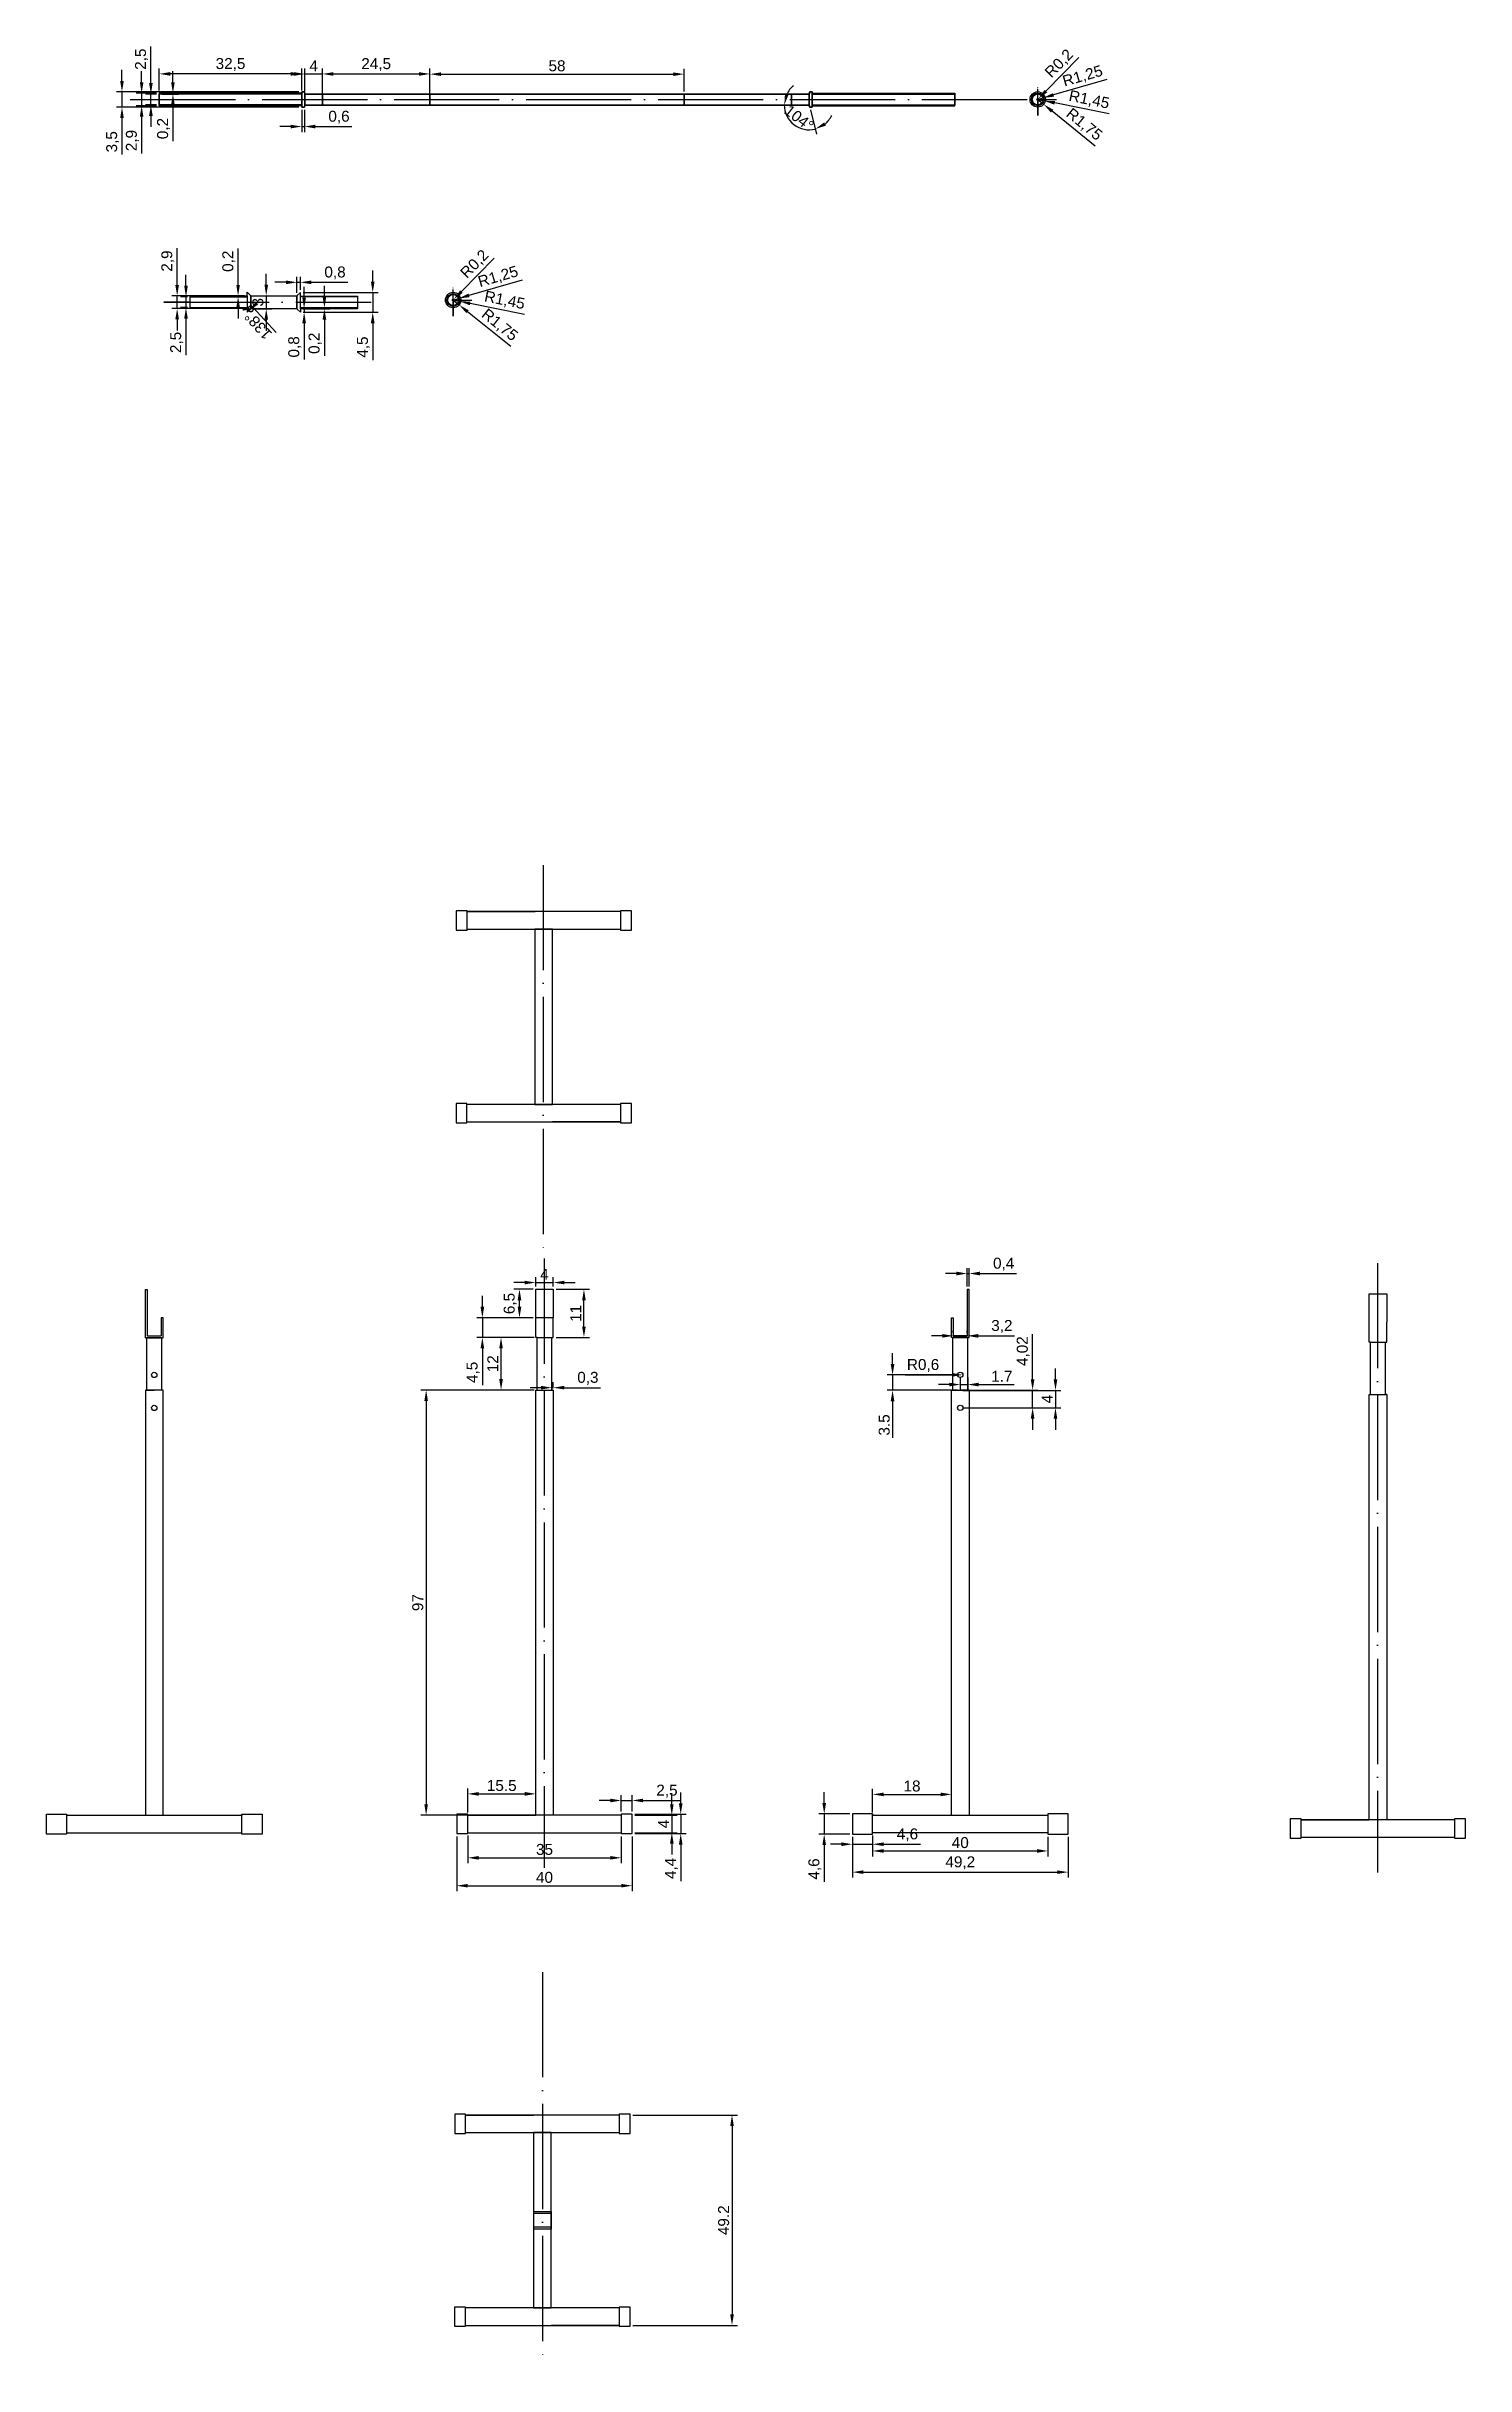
# Model space of a CAD drawing. Header units: millimetres. Extents: x 1691 to 2518, y 681 to 1261.
# Drawn here: x 1691 to 2014, y 731 to 1261 of the extents above; entities that cross this region are included whole.
import ezdxf

# ---------------------------------------------------------------- set-up
doc = ezdxf.new("R2010")
doc.units = ezdxf.units.MM
doc.linetypes.add('ACAD_ISO04W100', pattern=[30, 24, -3, 0, -3])
doc.styles.get("Standard").update_dxf_attribs({"font": 'arial.ttf'})
doc.dimstyles.new('ISO-25', dxfattribs={"dimtxt": 2.5, "dimasz": 2.5, "dimexe": 1.25, "dimexo": 0.625, "dimtad": 1, "dimtxsty": 'Standard', "dimcen": 2.5, "dimadec": 0, "dimazin": 0, "dimtfac": 1, "dimtmove": 0, "dimatfit": 3, "dimfxl": 1, "dimarcsym": 0})

msp = doc.modelspace()

# ---------------------------------------------------------------- blocks, each defined once
blk = doc.blocks.new('*D1')
at = {"color": 0, "lineweight": -2, "transparency": 16777216}
for p, q in [((1716.52, 1250.63), (1716.52, 1255.64)), ((1746.52, 1254.39), (1719.02, 1254.39)), ((1749.02, 1250.63), (1749.02, 1255.64))]:
    blk.add_line(p, q, dxfattribs=at)
at = {"color": 0, "transparency": 16777216}
for points in [[(1719.02, 1254.81), (1719.02, 1253.98), (1716.52, 1254.39)], [(1746.52, 1254.81), (1746.52, 1253.98), (1749.02, 1254.39)]]:
    blk.add_solid(points, dxfattribs=at)
at = {"layer": 'Defpoints', "color": 0, "transparency": 16777216}
for p in [(1716.52, 1254.39), (1716.52, 1250), (1749.02, 1250)]:
    blk.add_point(p, dxfattribs=at)
at = {"color": 0, "transparency": 16777216, "insert": (1732.77, 1256.52), "char_height": 2.5, "attachment_point": 5}
blk.add_mtext('32,5', dxfattribs=at)
blk = doc.blocks.new('*D2')
at = {"color": 0, "lineweight": -2, "transparency": 16777216}
for p, q in [((1714.61, 1252.3), (1714.61, 1260.67)), ((1715.89, 1249.8), (1713.36, 1249.8)), ((1714.61, 1247.3), (1714.61, 1249.8)), ((1715.89, 1247.3), (1713.36, 1247.3)), ((1714.61, 1244.8), (1714.61, 1242.3))]:
    blk.add_line(p, q, dxfattribs=at)
at = {"color": 0, "transparency": 16777216}
for points in [[(1714.19, 1252.3), (1715.03, 1252.3), (1714.61, 1249.8)], [(1714.19, 1244.8), (1715.03, 1244.8), (1714.61, 1247.3)]]:
    blk.add_solid(points, dxfattribs=at)
at = {"layer": 'Defpoints', "color": 0, "transparency": 16777216}
for p in [(1714.61, 1249.8), (1716.52, 1249.8), (1716.52, 1247.3)]:
    blk.add_point(p, dxfattribs=at)
at = {"color": 0, "transparency": 16777216, "insert": (1712.48, 1257.74), "char_height": 2.5, "attachment_point": 5, "rotation": 90}
blk.add_mtext('2,5', dxfattribs=at)
blk = doc.blocks.new('*D3')
at = {"color": 0, "lineweight": -2, "transparency": 16777216}
for p, q in [((1712.5, 1252.5), (1712.5, 1255)), ((1715.89, 1250), (1711.25, 1250)), ((1712.5, 1250), (1712.5, 1247.1)), ((1715.89, 1247.1), (1711.25, 1247.1)), ((1712.5, 1244.6), (1712.5, 1236.26))]:
    blk.add_line(p, q, dxfattribs=at)
at = {"color": 0, "transparency": 16777216}
for points in [[(1712.09, 1252.5), (1712.92, 1252.5), (1712.5, 1250)], [(1712.09, 1244.6), (1712.92, 1244.6), (1712.5, 1247.1)]]:
    blk.add_solid(points, dxfattribs=at)
at = {"layer": 'Defpoints', "color": 0, "transparency": 16777216}
for p in [(1716.52, 1250), (1712.5, 1247.1), (1716.52, 1247.1)]:
    blk.add_point(p, dxfattribs=at)
at = {"color": 0, "transparency": 16777216, "insert": (1710.38, 1239.18), "char_height": 2.5, "attachment_point": 5, "rotation": 90}
blk.add_mtext('2,9', dxfattribs=at)
blk = doc.blocks.new('*D6')
at = {"color": 0, "lineweight": -2, "transparency": 16777216}
for p, q in [((1747.25, 1254.38), (1744.75, 1254.38)), ((1749.75, 1250.41), (1749.75, 1255.63)), ((1749.75, 1254.38), (1753.75, 1254.38)), ((1753.75, 1250.41), (1753.75, 1255.63)), ((1756.25, 1254.38), (1758.75, 1254.38))]:
    blk.add_line(p, q, dxfattribs=at)
at = {"color": 0, "transparency": 16777216}
for points in [[(1747.25, 1254.79), (1747.25, 1253.96), (1749.75, 1254.38)], [(1756.25, 1254.79), (1756.25, 1253.96), (1753.75, 1254.38)]]:
    blk.add_solid(points, dxfattribs=at)
at = {"layer": 'Defpoints', "color": 0, "transparency": 16777216}
for p in [(1753.75, 1254.38), (1749.75, 1249.79), (1753.75, 1249.79)]:
    blk.add_point(p, dxfattribs=at)
at = {"color": 0, "transparency": 16777216, "insert": (1751.75, 1256.25), "char_height": 2.5, "attachment_point": 5}
blk.add_mtext('4', dxfattribs=at)
blk = doc.blocks.new('*D7')
at = {"color": 0, "lineweight": -2, "transparency": 16777216}
for p, q in [((1749.02, 1246.18), (1749.02, 1241.13)), ((1749.62, 1246.18), (1749.62, 1241.13)), ((1746.52, 1242.38), (1744.02, 1242.38)), ((1749.02, 1242.38), (1749.62, 1242.38)), ((1752.12, 1242.38), (1760.42, 1242.38))]:
    blk.add_line(p, q, dxfattribs=at)
at = {"color": 0, "transparency": 16777216}
for points in [[(1746.52, 1242.79), (1746.52, 1241.96), (1749.02, 1242.38)], [(1752.12, 1242.79), (1752.12, 1241.96), (1749.62, 1242.38)]]:
    blk.add_solid(points, dxfattribs=at)
at = {"layer": 'Defpoints', "color": 0, "transparency": 16777216}
for p in [(1749.02, 1246.8), (1749.62, 1246.8), (1749.62, 1242.38)]:
    blk.add_point(p, dxfattribs=at)
at = {"color": 0, "transparency": 16777216, "insert": (1757.52, 1244.5), "char_height": 2.5, "attachment_point": 5}
blk.add_mtext('0,6', dxfattribs=at)
blk = doc.blocks.new('*D8')
at = {"color": 0, "lineweight": -2, "transparency": 16777216}
for p, q in [((1753.75, 1247.91), (1753.75, 1255.63)), ((1756.25, 1254.38), (1775.75, 1254.38)), ((1778.25, 1247.91), (1778.25, 1255.63))]:
    blk.add_line(p, q, dxfattribs=at)
at = {"color": 0, "transparency": 16777216}
for points in [[(1756.25, 1254.79), (1756.25, 1253.96), (1753.75, 1254.38)], [(1775.75, 1254.79), (1775.75, 1253.96), (1778.25, 1254.38)]]:
    blk.add_solid(points, dxfattribs=at)
at = {"layer": 'Defpoints', "color": 0, "transparency": 16777216}
for p in [(1778.25, 1254.38), (1753.75, 1247.29), (1778.25, 1247.29)]:
    blk.add_point(p, dxfattribs=at)
at = {"color": 0, "transparency": 16777216, "insert": (1766, 1256.5), "char_height": 2.5, "attachment_point": 5}
blk.add_mtext('24,5', dxfattribs=at)
blk = doc.blocks.new('*D9')
at = {"color": 0, "lineweight": -2, "transparency": 16777216}
for p, q in [((1778.25, 1250.41), (1778.25, 1255.58)), ((1780.75, 1254.33), (1833.75, 1254.33)), ((1836.25, 1250.41), (1836.25, 1255.58))]:
    blk.add_line(p, q, dxfattribs=at)
at = {"color": 0, "transparency": 16777216}
for points in [[(1780.75, 1254.74), (1780.75, 1253.91), (1778.25, 1254.33)], [(1833.75, 1254.74), (1833.75, 1253.91), (1836.25, 1254.33)]]:
    blk.add_solid(points, dxfattribs=at)
at = {"layer": 'Defpoints', "color": 0, "transparency": 16777216}
for p in [(1836.25, 1254.33), (1778.25, 1249.79), (1836.25, 1249.79)]:
    blk.add_point(p, dxfattribs=at)
at = {"color": 0, "transparency": 16777216, "insert": (1807.25, 1256.23), "char_height": 2.5, "attachment_point": 5}
blk.add_mtext('58', dxfattribs=at)
blk = doc.blocks.new('*D10')
at = {"color": 0, "lineweight": -2, "transparency": 16777216}
for p, q in [((1708.02, 1252.8), (1708.02, 1255.3)), ((1748.39, 1250.3), (1706.77, 1250.3)), ((1708.02, 1250.3), (1708.02, 1246.8)), ((1748.39, 1246.8), (1706.77, 1246.8)), ((1708.02, 1244.3), (1708.02, 1235.99))]:
    blk.add_line(p, q, dxfattribs=at)
at = {"color": 0, "transparency": 16777216}
for points in [[(1707.6, 1252.8), (1708.43, 1252.8), (1708.02, 1250.3)], [(1707.6, 1244.3), (1708.43, 1244.3), (1708.02, 1246.8)]]:
    blk.add_solid(points, dxfattribs=at)
at = {"layer": 'Defpoints', "color": 0, "transparency": 16777216}
for p in [(1749.02, 1250.3), (1708.02, 1246.8), (1749.02, 1246.8)]:
    blk.add_point(p, dxfattribs=at)
at = {"color": 0, "transparency": 16777216, "insert": (1705.89, 1238.9), "char_height": 2.5, "attachment_point": 5, "rotation": 90}
blk.add_mtext('3,5', dxfattribs=at)
blk = doc.blocks.new('*D12')
at = {"color": 0, "lineweight": -2, "transparency": 16777216}
for p, q in [((1719.64, 1252.5), (1719.64, 1255)), ((1717.14, 1250), (1720.89, 1250)), ((1717.14, 1249.8), (1720.89, 1249.8)), ((1719.64, 1250), (1719.64, 1249.8)), ((1719.64, 1247.3), (1719.64, 1239.03))]:
    blk.add_line(p, q, dxfattribs=at)
at = {"color": 0, "transparency": 16777216}
for points in [[(1719.22, 1252.5), (1720.05, 1252.5), (1719.64, 1250)], [(1719.22, 1247.3), (1720.05, 1247.3), (1719.64, 1249.8)]]:
    blk.add_solid(points, dxfattribs=at)
at = {"layer": 'Defpoints', "color": 0, "transparency": 16777216}
for p in [(1716.52, 1250), (1716.52, 1249.8), (1719.64, 1249.8)]:
    blk.add_point(p, dxfattribs=at)
at = {"color": 0, "transparency": 16777216, "insert": (1717.51, 1241.92), "char_height": 2.5, "attachment_point": 5, "rotation": 90}
blk.add_mtext('0,2', dxfattribs=at)
blk = doc.blocks.new('*D13')
at = {"color": 0, "lineweight": -2, "transparency": 16777216}
for p, q in [((1926.25, 1258.1), (1918.78, 1250.48)), ((1916.89, 1248.55), (1917.03, 1248.7))]:
    blk.add_line(p, q, dxfattribs=at)
at = {"color": 0, "transparency": 16777216}
blk.add_solid([(1918.49, 1250.77), (1919.08, 1250.19), (1917.03, 1248.7)], dxfattribs=at)
at = {"layer": 'Defpoints', "color": 0, "transparency": 16777216}
for p in [(1916.89, 1248.55), (1917.03, 1248.7)]:
    blk.add_point(p, dxfattribs=at)
at = {"color": 0, "transparency": 16777216, "insert": (1921.88, 1256.67), "char_height": 2.5, "attachment_point": 5, "rotation": 45.5566}
blk.add_mtext('R0,2', dxfattribs=at)
blk = doc.blocks.new('*D14')
at = {"color": 0, "lineweight": -2, "transparency": 16777216}
for p, q in [((1932.65, 1253.11), (1920.5, 1249.6)), ((1916.89, 1248.55), (1918.09, 1248.9))]:
    blk.add_line(p, q, dxfattribs=at)
at = {"color": 0, "transparency": 16777216}
blk.add_solid([(1920.38, 1250), (1920.61, 1249.2), (1918.09, 1248.9)], dxfattribs=at)
at = {"layer": 'Defpoints', "color": 0, "transparency": 16777216}
for p in [(1916.89, 1248.55), (1918.09, 1248.9)]:
    blk.add_point(p, dxfattribs=at)
at = {"color": 0, "transparency": 16777216, "insert": (1927.18, 1253.75), "char_height": 2.5, "attachment_point": 5, "rotation": 16.1364}
blk.add_mtext('R1,25', dxfattribs=at)
blk = doc.blocks.new('*D15')
at = {"color": 0, "lineweight": -2, "transparency": 16777216}
for p, q in [((1916.89, 1248.55), (1918.32, 1248.27)), ((1933.17, 1245.28), (1920.77, 1247.78))]:
    blk.add_line(p, q, dxfattribs=at)
at = {"color": 0, "transparency": 16777216}
blk.add_solid([(1920.85, 1248.18), (1920.68, 1247.37), (1918.32, 1248.27)], dxfattribs=at)
at = {"layer": 'Defpoints', "color": 0, "transparency": 16777216}
for p in [(1916.89, 1248.55), (1918.32, 1248.27)]:
    blk.add_point(p, dxfattribs=at)
at = {"color": 0, "transparency": 16777216, "insert": (1928.61, 1248.37), "char_height": 2.5, "attachment_point": 5, "rotation": 348.6169}
blk.add_mtext('R1,45', dxfattribs=at)
blk = doc.blocks.new('*D16')
at = {"color": 0, "lineweight": -2, "transparency": 16777216}
for p, q in [((1916.89, 1248.55), (1918.25, 1247.45)), ((1930.03, 1237.91), (1920.2, 1245.88))]:
    blk.add_line(p, q, dxfattribs=at)
at = {"color": 0, "transparency": 16777216}
blk.add_solid([(1920.46, 1246.2), (1919.93, 1245.55), (1918.25, 1247.45)], dxfattribs=at)
at = {"layer": 'Defpoints', "color": 0, "transparency": 16777216}
for p in [(1916.89, 1248.55), (1918.25, 1247.45)]:
    blk.add_point(p, dxfattribs=at)
at = {"color": 0, "transparency": 16777216, "insert": (1927.42, 1242.76), "char_height": 2.5, "attachment_point": 5, "rotation": 320.9697}
blk.add_mtext('R1,75', dxfattribs=at)
blk = doc.blocks.new('*D22')
at = {"color": 0, "lineweight": -2, "transparency": 16777216}
for p, q in [((1792.92, 1212.34), (1785.45, 1204.72)), ((1783.56, 1202.79), (1783.7, 1202.94))]:
    blk.add_line(p, q, dxfattribs=at)
at = {"color": 0, "transparency": 16777216}
blk.add_solid([(1785.15, 1205.01), (1785.75, 1204.43), (1783.7, 1202.94)], dxfattribs=at)
at = {"layer": 'Defpoints', "color": 0, "transparency": 16777216}
for p in [(1783.56, 1202.79), (1783.7, 1202.94)]:
    blk.add_point(p, dxfattribs=at)
at = {"color": 0, "transparency": 16777216, "insert": (1788.54, 1210.91), "char_height": 2.5, "attachment_point": 5, "rotation": 45.5566}
blk.add_mtext('R0,2', dxfattribs=at)
blk = doc.blocks.new('*D23')
at = {"color": 0, "lineweight": -2, "transparency": 16777216}
for p, q in [((1799.32, 1207.35), (1787.16, 1203.84)), ((1783.56, 1202.79), (1784.76, 1203.14))]:
    blk.add_line(p, q, dxfattribs=at)
at = {"color": 0, "transparency": 16777216}
blk.add_solid([(1787.05, 1204.24), (1787.28, 1203.44), (1784.76, 1203.14)], dxfattribs=at)
at = {"layer": 'Defpoints', "color": 0, "transparency": 16777216}
for p in [(1783.56, 1202.79), (1784.76, 1203.14)]:
    blk.add_point(p, dxfattribs=at)
at = {"color": 0, "transparency": 16777216, "insert": (1793.85, 1207.99), "char_height": 2.5, "attachment_point": 5, "rotation": 16.1364}
blk.add_mtext('R1,25', dxfattribs=at)
blk = doc.blocks.new('*D24')
at = {"color": 0, "lineweight": -2, "transparency": 16777216}
for p, q in [((1783.56, 1202.79), (1784.98, 1202.51)), ((1799.84, 1199.52), (1787.43, 1202.01))]:
    blk.add_line(p, q, dxfattribs=at)
at = {"color": 0, "transparency": 16777216}
blk.add_solid([(1787.51, 1202.42), (1787.35, 1201.61), (1784.98, 1202.51)], dxfattribs=at)
at = {"layer": 'Defpoints', "color": 0, "transparency": 16777216}
for p in [(1783.56, 1202.79), (1784.98, 1202.51)]:
    blk.add_point(p, dxfattribs=at)
at = {"color": 0, "transparency": 16777216, "insert": (1795.28, 1202.6), "char_height": 2.5, "attachment_point": 5, "rotation": 348.6169}
blk.add_mtext('R1,45', dxfattribs=at)
blk = doc.blocks.new('*D25')
at = {"color": 0, "lineweight": -2, "transparency": 16777216}
for p, q in [((1783.56, 1202.79), (1784.92, 1201.69)), ((1796.69, 1192.15), (1786.86, 1200.12))]:
    blk.add_line(p, q, dxfattribs=at)
at = {"color": 0, "transparency": 16777216}
blk.add_solid([(1787.12, 1200.44), (1786.6, 1199.79), (1784.92, 1201.69)], dxfattribs=at)
at = {"layer": 'Defpoints', "color": 0, "transparency": 16777216}
for p in [(1783.56, 1202.79), (1784.92, 1201.69)]:
    blk.add_point(p, dxfattribs=at)
at = {"color": 0, "transparency": 16777216, "insert": (1794.09, 1197), "char_height": 2.5, "attachment_point": 5, "rotation": 320.9697}
blk.add_mtext('R1,75', dxfattribs=at)
blk = doc.blocks.new('*D26')
at = {"color": 0, "lineweight": -2, "transparency": 16777216}
for p, q in [((1860.13, 1247.29), (1857.84, 1247.29)), ((1865.04, 1246.16), (1866.46, 1240.6))]:
    blk.add_line(p, q, dxfattribs=at)
for start, end in [(128.922, 154.461), (180, 284.3072), (309.8461, 335.3851)]:
    blk.add_arc((1864.75, 1247.29), 5.66, start, end, dxfattribs=at)
at = {"color": 0, "transparency": 16777216}
for points in [[(1860.05, 1249.63), (1859.24, 1249.82), (1859.09, 1247.29)], [(1868.56, 1242.57), (1868.18, 1243.32), (1866.15, 1241.81)]]:
    blk.add_solid(points, dxfattribs=at)
at = {"layer": 'Defpoints', "color": 0, "transparency": 16777216}
for p in [(1860.1, 1244.06), (1860.75, 1247.29), (1864.75, 1247.29), (1864.75, 1247.29), (1864.88, 1246.77)]:
    blk.add_point(p, dxfattribs=at)
at = {"color": 0, "transparency": 16777216, "insert": (1862.45, 1244.32), "char_height": 2.5, "attachment_point": 5, "rotation": 322.1536}
blk.add_mtext('104°', dxfattribs=at)
blk = doc.blocks.new('*D27')
at = {"color": 0, "linetype": 'ACAD_ISO04W100', "lineweight": -2, "transparency": 16777216}
for p, q in [((1722.61, 1206.05), (1722.61, 1208.55)), ((1722.98, 1203.55), (1721.36, 1203.55)), ((1722.61, 1203.55), (1722.61, 1201.05)), ((1722.98, 1201.05), (1721.36, 1201.05)), ((1722.61, 1198.55), (1722.61, 1190.19))]:
    blk.add_line(p, q, dxfattribs=at)
at = {"color": 0, "linetype": 'ACAD_ISO04W100', "transparency": 16777216}
for points in [[(1722.2, 1206.05), (1723.03, 1206.05), (1722.61, 1203.55)], [(1722.2, 1198.55), (1723.03, 1198.55), (1722.61, 1201.05)]]:
    blk.add_solid(points, dxfattribs=at)
at = {"layer": 'Defpoints', "color": 0, "linetype": 'ACAD_ISO04W100', "transparency": 16777216}
for p in [(1723.6, 1203.55), (1722.61, 1201.05), (1723.6, 1201.05)]:
    blk.add_point(p, dxfattribs=at)
at = {"color": 0, "linetype": 'ACAD_ISO04W100', "transparency": 16777216, "insert": (1720.49, 1193.12), "char_height": 2.5, "attachment_point": 5, "rotation": 90}
blk.add_mtext('2,5', dxfattribs=at)
blk = doc.blocks.new('*D28')
at = {"color": 0, "linetype": 'ACAD_ISO04W100', "lineweight": -2, "transparency": 16777216}
for p, q in [((1720.6, 1206.25), (1720.6, 1214.6)), ((1735.98, 1203.75), (1719.35, 1203.75)), ((1720.6, 1200.85), (1720.6, 1203.75)), ((1735.98, 1200.85), (1719.35, 1200.85)), ((1720.6, 1198.35), (1720.6, 1195.85))]:
    blk.add_line(p, q, dxfattribs=at)
at = {"color": 0, "linetype": 'ACAD_ISO04W100', "transparency": 16777216}
for points in [[(1720.18, 1206.25), (1721.01, 1206.25), (1720.6, 1203.75)], [(1720.18, 1198.35), (1721.01, 1198.35), (1720.6, 1200.85)]]:
    blk.add_solid(points, dxfattribs=at)
at = {"layer": 'Defpoints', "color": 0, "linetype": 'ACAD_ISO04W100', "transparency": 16777216}
for p in [(1720.6, 1203.75), (1736.6, 1203.75), (1736.6, 1200.85)]:
    blk.add_point(p, dxfattribs=at)
at = {"color": 0, "linetype": 'ACAD_ISO04W100', "transparency": 16777216, "insert": (1718.47, 1211.68), "char_height": 2.5, "attachment_point": 5, "rotation": 90}
blk.add_mtext('2,9', dxfattribs=at)
blk = doc.blocks.new('*D30')
at = {"color": 0, "linetype": 'ACAD_ISO04W100', "lineweight": -2, "transparency": 16777216}
for p, q in [((1734.5, 1206.25), (1734.5, 1214.53)), ((1735.98, 1203.75), (1733.25, 1203.75)), ((1735.98, 1203.55), (1733.25, 1203.55)), ((1734.5, 1203.55), (1734.5, 1203.75)), ((1734.5, 1201.05), (1734.5, 1198.55))]:
    blk.add_line(p, q, dxfattribs=at)
at = {"color": 0, "linetype": 'ACAD_ISO04W100', "transparency": 16777216}
for points in [[(1734.09, 1206.25), (1734.92, 1206.25), (1734.5, 1203.75)], [(1734.09, 1201.05), (1734.92, 1201.05), (1734.5, 1203.55)]]:
    blk.add_solid(points, dxfattribs=at)
at = {"layer": 'Defpoints', "color": 0, "linetype": 'ACAD_ISO04W100', "transparency": 16777216}
for p in [(1734.5, 1203.75), (1736.6, 1203.75), (1736.6, 1203.55)]:
    blk.add_point(p, dxfattribs=at)
at = {"color": 0, "linetype": 'ACAD_ISO04W100', "transparency": 16777216, "insert": (1732.38, 1211.64), "char_height": 2.5, "attachment_point": 5, "rotation": 90}
blk.add_mtext('0,2', dxfattribs=at)
blk = doc.blocks.new('*D31')
at = {"color": 0, "linetype": 'ACAD_ISO04W100', "lineweight": -2, "transparency": 16777216}
for p, q in [((1765.21, 1207.01), (1765.21, 1209.51)), ((1749.33, 1204.51), (1766.46, 1204.51)), ((1765.21, 1204.51), (1765.21, 1200.01)), ((1749.33, 1200.01), (1766.46, 1200.01)), ((1765.21, 1197.51), (1765.21, 1189.09))]:
    blk.add_line(p, q, dxfattribs=at)
at = {"color": 0, "linetype": 'ACAD_ISO04W100', "transparency": 16777216}
for points in [[(1764.79, 1207.01), (1765.63, 1207.01), (1765.21, 1204.51)], [(1764.79, 1197.51), (1765.63, 1197.51), (1765.21, 1200.01)]]:
    blk.add_solid(points, dxfattribs=at)
at = {"layer": 'Defpoints', "color": 0, "linetype": 'ACAD_ISO04W100', "transparency": 16777216}
for p in [(1748.7, 1204.51), (1748.7, 1200.01), (1765.21, 1200.01)]:
    blk.add_point(p, dxfattribs=at)
at = {"color": 0, "linetype": 'ACAD_ISO04W100', "transparency": 16777216, "insert": (1763.09, 1192.05), "char_height": 2.5, "attachment_point": 5, "rotation": 90}
blk.add_mtext('4,5', dxfattribs=at)
blk = doc.blocks.new('*D32')
at = {"color": 0, "linetype": 'ACAD_ISO04W100', "lineweight": -2, "transparency": 16777216}
for p, q in [((1740.92, 1206.28), (1740.92, 1208.78)), ((1738.03, 1203.78), (1742.17, 1203.78)), ((1740.92, 1203.78), (1740.92, 1200.78)), ((1738.03, 1200.78), (1742.17, 1200.78)), ((1740.92, 1198.28), (1740.92, 1195.78))]:
    blk.add_line(p, q, dxfattribs=at)
at = {"color": 0, "linetype": 'ACAD_ISO04W100', "transparency": 16777216}
for points in [[(1740.51, 1206.28), (1741.34, 1206.28), (1740.92, 1203.78)], [(1740.51, 1198.28), (1741.34, 1198.28), (1740.92, 1200.78)]]:
    blk.add_solid(points, dxfattribs=at)
at = {"layer": 'Defpoints', "color": 0, "linetype": 'ACAD_ISO04W100', "transparency": 16777216}
for p in [(1737.4, 1203.78), (1737.4, 1200.78), (1740.92, 1200.78)]:
    blk.add_point(p, dxfattribs=at)
at = {"color": 0, "linetype": 'ACAD_ISO04W100', "transparency": 16777216, "insert": (1739.02, 1202.28), "char_height": 2.5, "attachment_point": 5, "rotation": 90}
blk.add_mtext('3', dxfattribs=at)
blk = doc.blocks.new('*D33')
at = {"color": 0, "linetype": 'ACAD_ISO04W100', "lineweight": -2, "transparency": 16777216}
for p, q in [((1749.56, 1203.31), (1749.56, 1205.81)), ((1749.33, 1200.81), (1750.81, 1200.81)), ((1749.33, 1200.01), (1750.81, 1200.01)), ((1749.56, 1200.81), (1749.56, 1200.01)), ((1749.56, 1197.51), (1749.56, 1189.2))]:
    blk.add_line(p, q, dxfattribs=at)
at = {"color": 0, "linetype": 'ACAD_ISO04W100', "transparency": 16777216}
for points in [[(1749.15, 1203.31), (1749.98, 1203.31), (1749.56, 1200.81)], [(1749.15, 1197.51), (1749.98, 1197.51), (1749.56, 1200.01)]]:
    blk.add_solid(points, dxfattribs=at)
at = {"layer": 'Defpoints', "color": 0, "linetype": 'ACAD_ISO04W100', "transparency": 16777216}
for p in [(1748.7, 1200.81), (1748.7, 1200.01), (1749.56, 1200.01)]:
    blk.add_point(p, dxfattribs=at)
at = {"color": 0, "linetype": 'ACAD_ISO04W100', "transparency": 16777216, "insert": (1747.43, 1192.1), "char_height": 2.5, "attachment_point": 5, "rotation": 90}
blk.add_mtext('0,8', dxfattribs=at)
blk = doc.blocks.new('*D34')
at = {"color": 0, "linetype": 'ACAD_ISO04W100', "lineweight": -2, "transparency": 16777216}
for p, q in [((1754.19, 1203.51), (1754.19, 1206.01)), ((1749.33, 1201.01), (1755.44, 1201.01)), ((1749.33, 1200.81), (1755.44, 1200.81)), ((1754.19, 1201.01), (1754.19, 1200.81)), ((1754.19, 1198.31), (1754.19, 1190.03))]:
    blk.add_line(p, q, dxfattribs=at)
at = {"color": 0, "linetype": 'ACAD_ISO04W100', "transparency": 16777216}
for points in [[(1753.77, 1203.51), (1754.61, 1203.51), (1754.19, 1201.01)], [(1753.77, 1198.31), (1754.61, 1198.31), (1754.19, 1200.81)]]:
    blk.add_solid(points, dxfattribs=at)
at = {"layer": 'Defpoints', "color": 0, "linetype": 'ACAD_ISO04W100', "transparency": 16777216}
for p in [(1748.7, 1201.01), (1748.7, 1200.81), (1754.19, 1200.81)]:
    blk.add_point(p, dxfattribs=at)
at = {"color": 0, "linetype": 'ACAD_ISO04W100', "transparency": 16777216, "insert": (1752.06, 1192.92), "char_height": 2.5, "attachment_point": 5, "rotation": 90}
blk.add_mtext('0,2', dxfattribs=at)
blk = doc.blocks.new('*D35')
at = {"color": 0, "linetype": 'ACAD_ISO04W100', "lineweight": -2, "transparency": 16777216}
for p, q in [((1745.4, 1206.83), (1742.9, 1206.83)), ((1747.9, 1204.4), (1747.9, 1208.08)), ((1747.9, 1206.83), (1748.7, 1206.83)), ((1748.7, 1205.13), (1748.7, 1208.08)), ((1751.2, 1206.83), (1759.51, 1206.83))]:
    blk.add_line(p, q, dxfattribs=at)
at = {"color": 0, "linetype": 'ACAD_ISO04W100', "transparency": 16777216}
for points in [[(1745.4, 1207.25), (1745.4, 1206.41), (1747.9, 1206.83)], [(1751.2, 1207.25), (1751.2, 1206.41), (1748.7, 1206.83)]]:
    blk.add_solid(points, dxfattribs=at)
at = {"layer": 'Defpoints', "color": 0, "linetype": 'ACAD_ISO04W100', "transparency": 16777216}
for p in [(1748.7, 1206.83), (1747.9, 1203.78), (1748.7, 1204.51)]:
    blk.add_point(p, dxfattribs=at)
at = {"color": 0, "linetype": 'ACAD_ISO04W100', "transparency": 16777216, "insert": (1756.61, 1208.96), "char_height": 2.5, "attachment_point": 5}
blk.add_mtext('0,8', dxfattribs=at)
blk = doc.blocks.new('*D36')
at = {"color": 0, "linetype": 'ACAD_ISO04W100', "lineweight": -2, "transparency": 16777216}
blk.add_line((1737.86, 1201.19), (1743.15, 1195.38), dxfattribs=at)
for start, end in [(42.3002, 222.3002), (180, 0), (222.3002, 42.3002), (222.3002, 0)]:
    blk.add_arc((1737.4, 1200.78), 0.612, start, end, dxfattribs=at)
at = {"color": 0, "linetype": 'ACAD_ISO04W100', "transparency": 16777216}
for points in [[(1739.08, 1201.74), (1738.52, 1202.36), (1736.95, 1200.37)], [(1735.52, 1201.2), (1735.52, 1200.36), (1738.02, 1200.78)]]:
    blk.add_solid(points, dxfattribs=at)
at = {"layer": 'Defpoints', "color": 0, "linetype": 'ACAD_ISO04W100', "transparency": 16777216}
for p in [(1736.7, 1200.14), (1737.38, 1200.17), (1737.4, 1200.78), (1737.4, 1200.78), (1746.61, 1200.78)]:
    blk.add_point(p, dxfattribs=at)
at = {"color": 0, "linetype": 'ACAD_ISO04W100', "transparency": 16777216, "insert": (1739.09, 1197), "char_height": 2.5, "attachment_point": 5, "rotation": 132.3002}
blk.add_mtext('138°', dxfattribs=at)
blk = doc.blocks.new('*D51')
at = {"color": 0, "lineweight": -2, "transparency": 16777216}
for p, q in [((1786.88, 852.44), (1786.88, 846.09)), ((1821.89, 852.24), (1821.89, 846.09)), ((1789.38, 847.34), (1819.39, 847.34))]:
    blk.add_line(p, q, dxfattribs=at)
at = {"color": 0, "transparency": 16777216}
for points in [[(1789.38, 847.75), (1789.38, 846.92), (1786.88, 847.34)], [(1819.39, 847.75), (1819.39, 846.92), (1821.89, 847.34)]]:
    blk.add_solid(points, dxfattribs=at)
at = {"layer": 'Defpoints', "color": 0, "transparency": 16777216}
for p in [(1786.88, 853.07), (1821.89, 852.87), (1821.89, 847.34)]:
    blk.add_point(p, dxfattribs=at)
at = {"color": 0, "transparency": 16777216, "insert": (1804.39, 849.24), "char_height": 2.5, "attachment_point": 5}
blk.add_mtext('35', dxfattribs=at)
blk = doc.blocks.new('*D52')
at = {"color": 0, "lineweight": -2, "transparency": 16777216}
for p, q in [((1819.39, 860.42), (1816.89, 860.42)), ((1821.89, 857.89), (1821.89, 861.67)), ((1821.89, 860.42), (1824.39, 860.42)), ((1824.39, 857.89), (1824.39, 861.67)), ((1826.89, 860.42), (1835.25, 860.42))]:
    blk.add_line(p, q, dxfattribs=at)
at = {"color": 0, "transparency": 16777216}
for points in [[(1819.39, 860.84), (1819.39, 860), (1821.89, 860.42)], [(1826.89, 860.84), (1826.89, 860), (1824.39, 860.42)]]:
    blk.add_solid(points, dxfattribs=at)
at = {"layer": 'Defpoints', "color": 0, "transparency": 16777216}
for p in [(1824.39, 860.42), (1821.89, 857.27), (1824.39, 857.27)]:
    blk.add_point(p, dxfattribs=at)
at = {"color": 0, "transparency": 16777216, "insert": (1832.32, 862.55), "char_height": 2.5, "attachment_point": 5}
blk.add_mtext('2,5', dxfattribs=at)
blk = doc.blocks.new('*D53')
at = {"color": 0, "lineweight": -2, "transparency": 16777216}
for p, q in [((1784.38, 852.24), (1784.38, 839.72)), ((1824.39, 852.24), (1824.39, 839.72)), ((1786.88, 840.97), (1821.89, 840.97))]:
    blk.add_line(p, q, dxfattribs=at)
at = {"color": 0, "transparency": 16777216}
for points in [[(1786.88, 841.39), (1786.88, 840.56), (1784.38, 840.97)], [(1821.89, 841.39), (1821.89, 840.56), (1824.39, 840.97)]]:
    blk.add_solid(points, dxfattribs=at)
at = {"layer": 'Defpoints', "color": 0, "transparency": 16777216}
for p in [(1784.38, 852.87), (1824.39, 852.87), (1824.39, 840.97)]:
    blk.add_point(p, dxfattribs=at)
at = {"color": 0, "transparency": 16777216, "insert": (1804.39, 842.87), "char_height": 2.5, "attachment_point": 5}
blk.add_mtext('40', dxfattribs=at)
blk = doc.blocks.new('*D54')
at = {"color": 0, "lineweight": -2, "transparency": 16777216}
for p, q in [((1833.43, 859.57), (1833.43, 862.07)), ((1825.02, 857.07), (1834.68, 857.07)), ((1825.02, 853.07), (1834.68, 853.07)), ((1833.43, 857.07), (1833.43, 853.07)), ((1833.43, 850.57), (1833.43, 848.07))]:
    blk.add_line(p, q, dxfattribs=at)
at = {"color": 0, "transparency": 16777216}
for points in [[(1833.02, 859.57), (1833.85, 859.57), (1833.43, 857.07)], [(1833.02, 850.57), (1833.85, 850.57), (1833.43, 853.07)]]:
    blk.add_solid(points, dxfattribs=at)
at = {"layer": 'Defpoints', "color": 0, "transparency": 16777216}
for p in [(1824.39, 857.07), (1824.39, 853.07), (1833.43, 853.07)]:
    blk.add_point(p, dxfattribs=at)
at = {"color": 0, "transparency": 16777216, "insert": (1831.56, 855.07), "char_height": 2.5, "attachment_point": 5, "rotation": 90}
blk.add_mtext('4', dxfattribs=at)
blk = doc.blocks.new('*D55')
at = {"color": 0, "lineweight": -2, "transparency": 16777216}
for p, q in [((1835.46, 859.77), (1835.46, 862.27)), ((1825.02, 857.27), (1836.71, 857.27)), ((1825.02, 852.87), (1836.71, 852.87)), ((1835.46, 857.27), (1835.46, 852.87)), ((1835.46, 850.37), (1835.46, 841.98))]:
    blk.add_line(p, q, dxfattribs=at)
at = {"color": 0, "transparency": 16777216}
for points in [[(1835.05, 859.77), (1835.88, 859.77), (1835.46, 857.27)], [(1835.05, 850.37), (1835.88, 850.37), (1835.46, 852.87)]]:
    blk.add_solid(points, dxfattribs=at)
at = {"layer": 'Defpoints', "color": 0, "transparency": 16777216}
for p in [(1824.39, 857.27), (1824.39, 852.87), (1835.46, 852.87)]:
    blk.add_point(p, dxfattribs=at)
at = {"color": 0, "transparency": 16777216, "insert": (1833.34, 844.92), "char_height": 2.5, "attachment_point": 5, "rotation": 90}
blk.add_mtext('4,4', dxfattribs=at)
blk = doc.blocks.new('*D56')
at = {"color": 0, "lineweight": -2, "transparency": 16777216}
for p, q in [((1801.77, 954.07), (1776.15, 954.07)), ((1777.4, 951.57), (1777.4, 859.57)), ((1801.77, 857.07), (1776.15, 857.07))]:
    blk.add_line(p, q, dxfattribs=at)
at = {"color": 0, "transparency": 16777216}
for points in [[(1776.98, 951.57), (1777.81, 951.57), (1777.4, 954.07)], [(1776.98, 859.57), (1777.81, 859.57), (1777.4, 857.07)]]:
    blk.add_solid(points, dxfattribs=at)
at = {"layer": 'Defpoints', "color": 0, "transparency": 16777216}
for p in [(1802.39, 954.07), (1777.4, 857.07), (1802.39, 857.07)]:
    blk.add_point(p, dxfattribs=at)
at = {"color": 0, "transparency": 16777216, "insert": (1775.5, 905.57), "char_height": 2.5, "attachment_point": 5, "rotation": 90}
blk.add_mtext('97', dxfattribs=at)
blk = doc.blocks.new('*D57')
at = {"color": 0, "lineweight": -2, "transparency": 16777216}
for p, q in [((1803.59, 954.61), (1801.09, 954.61)), ((1806.09, 954.69), (1806.09, 955.86)), ((1806.09, 954.61), (1806.39, 954.61)), ((1806.39, 954.69), (1806.39, 955.86)), ((1808.89, 954.61), (1817.19, 954.61))]:
    blk.add_line(p, q, dxfattribs=at)
at = {"color": 0, "transparency": 16777216}
for points in [[(1803.59, 955.03), (1803.59, 954.2), (1806.09, 954.61)], [(1808.89, 955.03), (1808.89, 954.2), (1806.39, 954.61)]]:
    blk.add_solid(points, dxfattribs=at)
at = {"layer": 'Defpoints', "color": 0, "transparency": 16777216}
for p in [(1806.09, 954.07), (1806.39, 954.61), (1806.39, 954.07)]:
    blk.add_point(p, dxfattribs=at)
at = {"color": 0, "transparency": 16777216, "insert": (1814.29, 956.74), "char_height": 2.5, "attachment_point": 5}
blk.add_mtext('0,3', dxfattribs=at)
blk = doc.blocks.new('*D58')
at = {"color": 0, "lineweight": -2, "transparency": 16777216}
for p, q in [((1802.07, 966.07), (1793.23, 966.07)), ((1794.48, 956.57), (1794.48, 963.57)), ((1802.07, 954.07), (1793.23, 954.07))]:
    blk.add_line(p, q, dxfattribs=at)
at = {"color": 0, "transparency": 16777216}
for points in [[(1794.06, 963.57), (1794.89, 963.57), (1794.48, 966.07)], [(1794.06, 956.57), (1794.89, 956.57), (1794.48, 954.07)]]:
    blk.add_solid(points, dxfattribs=at)
at = {"layer": 'Defpoints', "color": 0, "transparency": 16777216}
for p in [(1794.48, 966.07), (1802.69, 966.07), (1802.69, 954.07)]:
    blk.add_point(p, dxfattribs=at)
at = {"color": 0, "transparency": 16777216, "insert": (1792.6, 960.07), "char_height": 2.5, "attachment_point": 5, "rotation": 90}
blk.add_mtext('12', dxfattribs=at)
blk = doc.blocks.new('*D59')
at = {"color": 0, "lineweight": -2, "transparency": 16777216}
for p, q in [((1790.22, 973.07), (1790.22, 975.57)), ((1801.77, 970.57), (1788.97, 970.57)), ((1790.22, 970.57), (1790.22, 966.07)), ((1801.77, 966.07), (1788.97, 966.07)), ((1790.22, 963.57), (1790.22, 955.15))]:
    blk.add_line(p, q, dxfattribs=at)
at = {"color": 0, "transparency": 16777216}
for points in [[(1789.8, 973.07), (1790.64, 973.07), (1790.22, 970.57)], [(1789.8, 963.57), (1790.64, 963.57), (1790.22, 966.07)]]:
    blk.add_solid(points, dxfattribs=at)
at = {"layer": 'Defpoints', "color": 0, "transparency": 16777216}
for p in [(1802.39, 970.57), (1790.22, 966.07), (1802.39, 966.07)]:
    blk.add_point(p, dxfattribs=at)
at = {"color": 0, "transparency": 16777216, "insert": (1788.1, 958.11), "char_height": 2.5, "attachment_point": 5, "rotation": 90}
blk.add_mtext('4,5', dxfattribs=at)
blk = doc.blocks.new('*D60')
at = {"color": 0, "lineweight": -2, "transparency": 16777216}
for p, q in [((1801.77, 977.07), (1797.43, 977.07)), ((1798.68, 973.07), (1798.68, 974.57)), ((1801.77, 970.57), (1797.43, 970.57))]:
    blk.add_line(p, q, dxfattribs=at)
at = {"color": 0, "transparency": 16777216}
for points in [[(1798.27, 974.57), (1799.1, 974.57), (1798.68, 977.07)], [(1798.27, 973.07), (1799.1, 973.07), (1798.68, 970.57)]]:
    blk.add_solid(points, dxfattribs=at)
at = {"layer": 'Defpoints', "color": 0, "transparency": 16777216}
for p in [(1798.68, 977.07), (1802.39, 977.07), (1802.39, 970.57)]:
    blk.add_point(p, dxfattribs=at)
at = {"color": 0, "transparency": 16777216, "insert": (1796.56, 973.82), "char_height": 2.5, "attachment_point": 5, "rotation": 90}
blk.add_mtext('6,5', dxfattribs=at)
blk = doc.blocks.new('*D61')
at = {"color": 0, "lineweight": -2, "transparency": 16777216}
for p, q in [((1802.39, 977.69), (1802.39, 979.85)), ((1806.39, 977.69), (1806.39, 979.85)), ((1799.89, 978.6), (1797.39, 978.6)), ((1802.39, 978.6), (1806.39, 978.6)), ((1808.89, 978.6), (1811.39, 978.6))]:
    blk.add_line(p, q, dxfattribs=at)
at = {"color": 0, "transparency": 16777216}
for points in [[(1799.89, 979.02), (1799.89, 978.19), (1802.39, 978.6)], [(1808.89, 979.02), (1808.89, 978.19), (1806.39, 978.6)]]:
    blk.add_solid(points, dxfattribs=at)
at = {"layer": 'Defpoints', "color": 0, "transparency": 16777216}
for p in [(1802.39, 977.07), (1806.39, 978.6), (1806.39, 977.07)]:
    blk.add_point(p, dxfattribs=at)
at = {"color": 0, "transparency": 16777216, "insert": (1804.39, 980.48), "char_height": 2.5, "attachment_point": 5}
blk.add_mtext('4', dxfattribs=at)
blk = doc.blocks.new('*D62')
at = {"color": 0, "lineweight": -2, "transparency": 16777216}
for p, q in [((1879.23, 852.42), (1879.23, 847.65)), ((1919.23, 852.11), (1919.23, 847.65)), ((1881.73, 848.9), (1916.73, 848.9))]:
    blk.add_line(p, q, dxfattribs=at)
at = {"color": 0, "transparency": 16777216}
for points in [[(1881.73, 849.32), (1881.73, 848.49), (1879.23, 848.9)], [(1916.73, 849.32), (1916.73, 848.49), (1919.23, 848.9)]]:
    blk.add_solid(points, dxfattribs=at)
at = {"layer": 'Defpoints', "color": 0, "transparency": 16777216}
for p in [(1879.23, 853.04), (1919.23, 852.74), (1919.23, 848.9)]:
    blk.add_point(p, dxfattribs=at)
at = {"color": 0, "transparency": 16777216, "insert": (1899.23, 850.8), "char_height": 2.5, "attachment_point": 5}
blk.add_mtext('40', dxfattribs=at)
blk = doc.blocks.new('*D63')
at = {"color": 0, "lineweight": -2, "transparency": 16777216}
for p, q in [((1874.63, 852.12), (1874.63, 842.82)), ((1923.83, 852.11), (1923.83, 842.82)), ((1877.13, 844.07), (1921.33, 844.07))]:
    blk.add_line(p, q, dxfattribs=at)
at = {"color": 0, "transparency": 16777216}
for points in [[(1877.13, 844.48), (1877.13, 843.65), (1874.63, 844.07)], [(1921.33, 844.48), (1921.33, 843.65), (1923.83, 844.07)]]:
    blk.add_solid(points, dxfattribs=at)
at = {"layer": 'Defpoints', "color": 0, "transparency": 16777216}
for p in [(1874.63, 852.74), (1923.83, 852.74), (1923.83, 844.07)]:
    blk.add_point(p, dxfattribs=at)
at = {"color": 0, "transparency": 16777216, "insert": (1899.23, 846.19), "char_height": 2.5, "attachment_point": 5}
blk.add_mtext('49,2', dxfattribs=at)
blk = doc.blocks.new('*D64')
at = {"color": 0, "lineweight": -2, "transparency": 16777216}
for p, q in [((1874.63, 852.12), (1874.63, 849.19)), ((1879.23, 852.12), (1879.23, 849.19)), ((1872.13, 850.44), (1869.63, 850.44)), ((1874.63, 850.44), (1879.23, 850.44)), ((1881.73, 850.44), (1890.13, 850.44))]:
    blk.add_line(p, q, dxfattribs=at)
at = {"color": 0, "transparency": 16777216}
for points in [[(1872.13, 850.86), (1872.13, 850.03), (1874.63, 850.44)], [(1881.73, 850.86), (1881.73, 850.03), (1879.23, 850.44)]]:
    blk.add_solid(points, dxfattribs=at)
at = {"layer": 'Defpoints', "color": 0, "transparency": 16777216}
for p in [(1874.63, 852.74), (1879.23, 852.74), (1879.23, 850.44)]:
    blk.add_point(p, dxfattribs=at)
at = {"color": 0, "transparency": 16777216, "insert": (1887.18, 852.57), "char_height": 2.5, "attachment_point": 5}
blk.add_mtext('4,6', dxfattribs=at)
blk = doc.blocks.new('*D65')
at = {"color": 0, "lineweight": -2, "transparency": 16777216}
for p, q in [((1874.01, 857.34), (1866.94, 857.34)), ((1868.19, 859.84), (1868.19, 862.34)), ((1868.19, 857.34), (1868.19, 852.74)), ((1874.01, 852.74), (1866.94, 852.74)), ((1868.19, 850.24), (1868.19, 841.84))]:
    blk.add_line(p, q, dxfattribs=at)
at = {"color": 0, "transparency": 16777216}
for points in [[(1867.78, 859.84), (1868.61, 859.84), (1868.19, 857.34)], [(1867.78, 850.24), (1868.61, 850.24), (1868.19, 852.74)]]:
    blk.add_solid(points, dxfattribs=at)
at = {"layer": 'Defpoints', "color": 0, "transparency": 16777216}
for p in [(1874.63, 857.34), (1868.19, 852.74), (1874.63, 852.74)]:
    blk.add_point(p, dxfattribs=at)
at = {"color": 0, "transparency": 16777216, "insert": (1866.07, 844.79), "char_height": 2.5, "attachment_point": 5, "rotation": 90}
blk.add_mtext('4,6', dxfattribs=at)
blk = doc.blocks.new('*D66')
at = {"color": 0, "lineweight": -2, "transparency": 16777216}
for p, q in [((1786.88, 857.69), (1786.88, 863.18)), ((1802.39, 857.69), (1802.39, 863.18)), ((1789.38, 861.93), (1799.89, 861.93))]:
    blk.add_line(p, q, dxfattribs=at)
at = {"color": 0, "transparency": 16777216}
for points in [[(1789.38, 862.35), (1789.38, 861.51), (1786.88, 861.93)], [(1799.89, 862.35), (1799.89, 861.51), (1802.39, 861.93)]]:
    blk.add_solid(points, dxfattribs=at)
at = {"layer": 'Defpoints', "color": 0, "transparency": 16777216}
for p in [(1802.39, 861.93), (1786.88, 857.07), (1802.39, 857.07)]:
    blk.add_point(p, dxfattribs=at)
at = {"color": 0, "transparency": 16777216, "insert": (1794.64, 863.83), "char_height": 2.5, "attachment_point": 5}
blk.add_mtext('15.5', dxfattribs=at)
blk = doc.blocks.new('*D67')
at = {"color": 0, "lineweight": -2, "transparency": 16777216}
for p, q in [((1879.23, 857.67), (1879.23, 863.06)), ((1897.23, 857.67), (1897.23, 863.06)), ((1881.73, 861.81), (1894.73, 861.81))]:
    blk.add_line(p, q, dxfattribs=at)
at = {"color": 0, "transparency": 16777216}
for points in [[(1881.73, 862.23), (1881.73, 861.39), (1879.23, 861.81)], [(1894.73, 862.23), (1894.73, 861.39), (1897.23, 861.81)]]:
    blk.add_solid(points, dxfattribs=at)
at = {"layer": 'Defpoints', "color": 0, "transparency": 16777216}
for p in [(1897.23, 861.81), (1879.23, 857.04), (1897.23, 857.04)]:
    blk.add_point(p, dxfattribs=at)
at = {"color": 0, "transparency": 16777216, "insert": (1888.23, 863.71), "char_height": 2.5, "attachment_point": 5}
blk.add_mtext('18', dxfattribs=at)
blk = doc.blocks.new('*D68')
at = {"color": 0, "lineweight": -2, "transparency": 16777216}
for p, q in [((1898.33, 980.66), (1895.83, 980.66)), ((1900.83, 977.67), (1900.83, 981.91)), ((1900.83, 980.66), (1901.23, 980.66)), ((1901.23, 977.67), (1901.23, 981.91)), ((1903.73, 980.66), (1912.02, 980.66))]:
    blk.add_line(p, q, dxfattribs=at)
at = {"color": 0, "transparency": 16777216}
for points in [[(1898.33, 981.08), (1898.33, 980.24), (1900.83, 980.66)], [(1903.73, 981.08), (1903.73, 980.24), (1901.23, 980.66)]]:
    blk.add_solid(points, dxfattribs=at)
at = {"layer": 'Defpoints', "color": 0, "transparency": 16777216}
for p in [(1901.23, 980.66), (1900.83, 977.04), (1901.23, 977.04)]:
    blk.add_point(p, dxfattribs=at)
at = {"color": 0, "transparency": 16777216, "insert": (1909.13, 982.79), "char_height": 2.5, "attachment_point": 5}
blk.add_mtext('0,4', dxfattribs=at)
blk = doc.blocks.new('*D69')
at = {"color": 0, "lineweight": -2, "transparency": 16777216}
for p, q in [((1807.02, 977.07), (1814.64, 977.07)), ((1813.39, 968.57), (1813.39, 974.57)), ((1807.02, 966.07), (1814.64, 966.07))]:
    blk.add_line(p, q, dxfattribs=at)
at = {"color": 0, "transparency": 16777216}
for points in [[(1812.97, 974.57), (1813.8, 974.57), (1813.39, 977.07)], [(1812.97, 968.57), (1813.8, 968.57), (1813.39, 966.07)]]:
    blk.add_solid(points, dxfattribs=at)
at = {"layer": 'Defpoints', "color": 0, "transparency": 16777216}
for p in [(1806.39, 977.07), (1813.39, 977.07), (1806.39, 966.07)]:
    blk.add_point(p, dxfattribs=at)
at = {"color": 0, "transparency": 16777216, "insert": (1811.51, 971.57), "char_height": 2.5, "attachment_point": 5, "rotation": 90}
blk.add_mtext('11', dxfattribs=at)
blk = doc.blocks.new('*D70')
at = {"color": 0, "lineweight": -2, "transparency": 16777216}
blk.add_line((1886.64, 957.54), (1897.33, 957.54), dxfattribs=at)
at = {"color": 0, "transparency": 16777216}
blk.add_solid([(1897.33, 957.96), (1897.33, 957.13), (1899.83, 957.54)], dxfattribs=at)
at = {"layer": 'Defpoints', "color": 0, "transparency": 16777216}
for p in [(1899.23, 957.54), (1899.83, 957.54)]:
    blk.add_point(p, dxfattribs=at)
at = {"color": 0, "transparency": 16777216, "insert": (1890.74, 959.67), "char_height": 2.5, "attachment_point": 5, "rotation": 359.9847}
blk.add_mtext('R0,6', dxfattribs=at)
blk = doc.blocks.new('*D71')
at = {"color": 0, "lineweight": -2, "transparency": 16777216}
for p, q in [((1895.13, 966.44), (1892.63, 966.44)), ((1897.63, 967.07), (1897.63, 967.69)), ((1897.63, 966.44), (1900.83, 966.44)), ((1900.83, 967.07), (1900.83, 967.69)), ((1903.33, 966.44), (1911.61, 966.44))]:
    blk.add_line(p, q, dxfattribs=at)
at = {"color": 0, "transparency": 16777216}
for points in [[(1895.13, 966.86), (1895.13, 966.02), (1897.63, 966.44)], [(1903.33, 966.86), (1903.33, 966.02), (1900.83, 966.44)]]:
    blk.add_solid(points, dxfattribs=at)
at = {"layer": 'Defpoints', "color": 0, "transparency": 16777216}
for p in [(1897.63, 966.44), (1900.83, 966.44), (1900.83, 966.44)]:
    blk.add_point(p, dxfattribs=at)
at = {"color": 0, "transparency": 16777216, "insert": (1908.72, 968.57), "char_height": 2.5, "attachment_point": 5}
blk.add_mtext('3,2', dxfattribs=at)
blk = doc.blocks.new('*D72')
at = {"color": 0, "lineweight": -2, "transparency": 16777216}
for p, q in [((1915.73, 956.54), (1915.73, 966.86)), ((1899.86, 954.04), (1916.98, 954.04)), ((1915.73, 950.02), (1915.73, 954.04)), ((1899.86, 950.02), (1916.98, 950.02)), ((1915.73, 947.52), (1915.73, 945.02))]:
    blk.add_line(p, q, dxfattribs=at)
at = {"color": 0, "transparency": 16777216}
for points in [[(1915.31, 956.54), (1916.15, 956.54), (1915.73, 954.04)], [(1915.31, 947.52), (1916.15, 947.52), (1915.73, 950.02)]]:
    blk.add_solid(points, dxfattribs=at)
at = {"layer": 'Defpoints', "color": 0, "transparency": 16777216}
for p in [(1899.23, 954.04), (1915.73, 954.04), (1899.23, 950.02)]:
    blk.add_point(p, dxfattribs=at)
at = {"color": 0, "transparency": 16777216, "insert": (1913.6, 962.95), "char_height": 2.5, "attachment_point": 5, "rotation": 90}
blk.add_mtext('4,02', dxfattribs=at)
blk = doc.blocks.new('*D73')
at = {"color": 0, "lineweight": -2, "transparency": 16777216}
for p, q in [((1883.78, 960.01), (1883.78, 962.51)), ((1898.61, 957.51), (1882.53, 957.51)), ((1898.61, 954.02), (1882.53, 954.02)), ((1883.78, 957.51), (1883.78, 954.02)), ((1883.78, 951.52), (1883.78, 943.2))]:
    blk.add_line(p, q, dxfattribs=at)
at = {"color": 0, "transparency": 16777216}
for points in [[(1883.36, 960.01), (1884.2, 960.01), (1883.78, 957.51)], [(1883.36, 951.52), (1884.2, 951.52), (1883.78, 954.02)]]:
    blk.add_solid(points, dxfattribs=at)
at = {"layer": 'Defpoints', "color": 0, "transparency": 16777216}
for p in [(1883.78, 954.02), (1899.24, 957.51), (1899.24, 954.02)]:
    blk.add_point(p, dxfattribs=at)
at = {"color": 0, "transparency": 16777216, "insert": (1881.88, 946.11), "char_height": 2.5, "attachment_point": 5, "rotation": 90}
blk.add_mtext('3.5', dxfattribs=at)
blk = doc.blocks.new('*D74')
at = {"color": 0, "lineweight": -2, "transparency": 16777216}
for p, q in [((1896.74, 955.33), (1894.24, 955.33)), ((1899.24, 956.9), (1899.24, 954.08)), ((1899.24, 955.33), (1900.92, 955.33)), ((1900.92, 956.9), (1900.92, 954.08)), ((1903.42, 955.33), (1911.49, 955.33))]:
    blk.add_line(p, q, dxfattribs=at)
at = {"color": 0, "transparency": 16777216}
for points in [[(1896.74, 955.74), (1896.74, 954.91), (1899.24, 955.33)], [(1903.42, 955.74), (1903.42, 954.91), (1900.92, 955.33)]]:
    blk.add_solid(points, dxfattribs=at)
at = {"layer": 'Defpoints', "color": 0, "transparency": 16777216}
for p in [(1899.24, 957.52), (1900.92, 957.52), (1900.92, 955.33)]:
    blk.add_point(p, dxfattribs=at)
at = {"color": 0, "transparency": 16777216, "insert": (1908.71, 957.21), "char_height": 2.5, "attachment_point": 5}
blk.add_mtext('1.7', dxfattribs=at)
blk = doc.blocks.new('*D75')
at = {"color": 0, "lineweight": -2, "transparency": 16777216}
for p, q in [((1920.95, 956.49), (1920.95, 958.99)), ((1899.83, 953.99), (1922.2, 953.99)), ((1920.95, 953.99), (1920.95, 950.02)), ((1899.83, 950.02), (1922.2, 950.02)), ((1920.95, 947.52), (1920.95, 945.02))]:
    blk.add_line(p, q, dxfattribs=at)
at = {"color": 0, "transparency": 16777216}
for points in [[(1920.53, 956.49), (1921.36, 956.49), (1920.95, 953.99)], [(1920.53, 947.52), (1921.36, 947.52), (1920.95, 950.02)]]:
    blk.add_solid(points, dxfattribs=at)
at = {"layer": 'Defpoints', "color": 0, "transparency": 16777216}
for p in [(1899.21, 953.99), (1899.21, 950.02), (1920.95, 950.02)]:
    blk.add_point(p, dxfattribs=at)
at = {"color": 0, "transparency": 16777216, "insert": (1919.07, 952), "char_height": 2.5, "attachment_point": 5, "rotation": 90}
blk.add_mtext('4', dxfattribs=at)
blk = doc.blocks.new('*D76')
at = {"color": 0, "lineweight": -2, "transparency": 16777216}
for p, q in [((1824.54, 788.64), (1848.41, 788.64)), ((1847.16, 786.14), (1847.16, 743.14)), ((1824.52, 740.64), (1848.41, 740.64))]:
    blk.add_line(p, q, dxfattribs=at)
at = {"color": 0, "transparency": 16777216}
for points in [[(1846.75, 786.14), (1847.58, 786.14), (1847.16, 788.64)], [(1846.75, 743.14), (1847.58, 743.14), (1847.16, 740.64)]]:
    blk.add_solid(points, dxfattribs=at)
at = {"layer": 'Defpoints', "color": 0, "transparency": 16777216}
for p in [(1823.91, 788.64), (1823.89, 740.64), (1847.16, 740.64)]:
    blk.add_point(p, dxfattribs=at)
at = {"color": 0, "transparency": 16777216, "insert": (1845.26, 764.64), "char_height": 2.5, "attachment_point": 5, "rotation": 90}
blk.add_mtext('49.2', dxfattribs=at)

# ---------------------------------------------------------------- dimensions: what is measured, and where the dimension line sits
at = {"color": 30, "true_color": 0xf26722}
for base, p1, p2, picture, middle in [((1714.61, 1249.805), (1716.518, 1247.305), (1716.518, 1249.805), '*D2', (1712.482, 1257.736)), ((1708.015, 1246.805), (1749.018, 1250.305), (1749.018, 1246.805), '*D10', (1705.888, 1238.895)), ((1712.505, 1247.105), (1716.518, 1250.005), (1716.518, 1247.105), '*D3', (1710.377, 1239.18)), ((1719.637, 1249.805), (1716.518, 1250.005), (1716.518, 1249.805), '*D12', (1717.509, 1241.917)), ((1790.222, 966.069), (1802.392, 970.569), (1802.392, 966.069), '*D59', (1788.099, 958.109)), ((1798.683, 977.069), (1802.392, 970.569), (1802.392, 977.069), '*D60', (1796.555, 973.819)), ((1813.388, 977.069), (1806.392, 966.069), (1806.392, 977.069), '*D69', (1811.508, 971.569)), ((1794.476, 966.069), (1802.692, 954.069), (1802.692, 966.069), '*D58', (1792.596, 960.069)), ((1915.731, 954.042), (1899.232, 950.02), (1899.233, 954.042), '*D72', (1913.603, 962.951)), ((1777.398, 857.069), (1802.392, 954.069), (1802.392, 857.069), '*D56', (1775.496, 905.569)), ((1835.464, 852.869), (1824.392, 857.269), (1824.392, 852.869), '*D55', (1833.342, 844.923)), ((1833.432, 853.069), (1824.392, 857.069), (1824.392, 853.069), '*D54', (1831.557, 855.069)), ((1868.193, 852.742), (1874.633, 857.342), (1874.633, 852.742), '*D65', (1866.065, 844.791))]:
    dim = msp.add_linear_dim(base=base, p1=p1, p2=p2, angle=90, dimstyle='ISO-25', dxfattribs=at)
    dim.commit()
    dim.dimension.update_dxf_attribs({"geometry": picture, "text_midpoint": middle})
for center, mpoint, picture, middle in [((1916.894, 1248.555), (1917.034, 1248.698), '*D13', (1921.876, 1256.673)), ((1916.894, 1248.555), (1918.094, 1248.902), '*D14', (1927.184, 1253.747)), ((1916.894, 1248.555), (1918.315, 1248.269), '*D15', (1928.614, 1248.365)), ((1916.894, 1248.555), (1918.253, 1247.453), '*D16', (1927.421, 1242.759)), ((1783.559, 1202.793), (1783.699, 1202.936), '*D22', (1788.541, 1210.911)), ((1783.559, 1202.793), (1784.76, 1203.141), '*D23', (1793.849, 1207.985)), ((1783.559, 1202.793), (1784.981, 1202.507), '*D24', (1795.28, 1202.604)), ((1783.559, 1202.793), (1784.919, 1201.691), '*D25', (1794.087, 1196.998))]:
    dim = msp.add_radius_dim(center=center, mpoint=mpoint, dimstyle='ISO-25', dxfattribs=at)
    dim.commit()
    dim.dimension.update_dxf_attribs({"geometry": picture, "text_midpoint": middle})
for base, p1, p2, picture, middle in [((1716.518, 1254.395), (1749.018, 1250.005), (1716.518, 1250.005), '*D1', (1732.768, 1256.522)), ((1753.75, 1254.375), (1749.75, 1249.787), (1753.75, 1249.787), '*D6', (1751.75, 1256.25)), ((1778.25, 1254.375), (1753.75, 1247.287), (1778.25, 1247.287), '*D8', (1766, 1256.502)), ((1836.25, 1254.327), (1778.25, 1249.787), (1836.25, 1249.787), '*D9', (1807.25, 1256.228)), ((1749.618, 1242.377), (1749.018, 1246.805), (1749.618, 1246.805), '*D7', (1757.518, 1244.505)), ((1901.233, 980.659), (1900.833, 977.042), (1901.233, 977.042), '*D68', (1909.128, 982.787)), ((1806.392, 978.605), (1802.392, 977.069), (1806.392, 977.069), '*D61', (1804.392, 980.48)), ((1900.833, 966.442), (1897.633, 966.442), (1900.833, 966.442), '*D71', (1908.72, 968.569)), ((1806.392, 954.614), (1806.092, 954.069), (1806.392, 954.069), '*D57', (1814.293, 956.741)), ((1824.392, 860.421), (1821.892, 857.269), (1824.392, 857.269), '*D52', (1832.323, 862.549)), ((1897.233, 861.809), (1879.233, 857.042), (1897.233, 857.042), '*D67', (1888.233, 863.71)), ((1879.233, 850.442), (1874.633, 852.742), (1879.233, 852.742), '*D64', (1887.183, 852.57)), ((1923.833, 844.066), (1874.633, 852.742), (1923.833, 852.738), '*D63', (1899.233, 846.194)), ((1919.233, 848.903), (1879.233, 853.042), (1919.233, 852.738), '*D62', (1899.233, 850.804))]:
    dim = msp.add_linear_dim(base=base, p1=p1, p2=p2, dimstyle='ISO-25', dxfattribs=at)
    dim.commit()
    dim.dimension.update_dxf_attribs({"geometry": picture, "text_midpoint": middle})
dim = msp.add_angular_dim_2l(base=(1860.105, 1244.062), line1=((1864.882, 1246.769), (1864.75, 1247.287)), line2=((1864.75, 1247.287), (1860.75, 1247.287)), dimstyle='ISO-25', dxfattribs=at)
dim.commit()
dim.dimension.update_dxf_attribs({"geometry": '*D26', "text_midpoint": (1862.447, 1244.323)})
at = {"color": 30, "linetype": 'ACAD_ISO04W100', "true_color": 0xf26722}
for base, p1, p2, picture, middle in [((1720.597, 1203.751), (1736.603, 1200.851), (1736.603, 1203.751), '*D28', (1718.47, 1211.675)), ((1734.503, 1203.751), (1736.603, 1203.551), (1736.603, 1203.751), '*D30', (1732.376, 1211.639)), ((1722.614, 1201.051), (1723.603, 1203.551), (1723.603, 1201.051), '*D27', (1720.486, 1193.119)), ((1740.923, 1200.779), (1737.403, 1203.779), (1737.403, 1200.779), '*D32', (1739.021, 1202.279)), ((1765.209, 1200.007), (1748.703, 1204.507), (1748.703, 1200.007), '*D31', (1763.086, 1192.046)), ((1749.562, 1200.007), (1748.703, 1200.807), (1748.703, 1200.007), '*D33', (1747.435, 1192.103)), ((1754.191, 1200.807), (1748.703, 1201.007), (1748.703, 1200.807), '*D34', (1752.064, 1192.919))]:
    dim = msp.add_linear_dim(base=base, p1=p1, p2=p2, angle=90, dimstyle='ISO-25', dxfattribs=at)
    dim.commit()
    dim.dimension.update_dxf_attribs({"geometry": picture, "text_midpoint": middle})
dim = msp.add_linear_dim(base=(1748.703, 1206.83), p1=(1747.903, 1203.779), p2=(1748.703, 1204.507), dimstyle='ISO-25', dxfattribs=at)
dim.commit()
dim.dimension.update_dxf_attribs({"geometry": '*D35', "text_midpoint": (1756.606, 1208.958)})
dim = msp.add_angular_dim_2l(base=(1737.384, 1200.167), line1=((1746.608, 1200.779), (1737.403, 1200.779)), line2=((1736.702, 1200.14), (1737.403, 1200.779)), dimstyle='ISO-25', dxfattribs=at)
dim.commit()
dim.dimension.update_dxf_attribs({"geometry": '*D36', "text_midpoint": (1739.094, 1197.003)})
at = {"color": 30, "true_color": 0xf26722}
for base, p1, p2, text, picture, middle in [((1883.78, 954.023), (1899.238, 957.51), (1899.238, 954.023), '3.5', '*D73', (1881.878, 946.114)), ((1920.945, 950.017), (1899.21, 953.991), (1899.21, 950.017), '4', '*D75', (1919.07, 952.004)), ((1847.164, 740.639), (1823.912, 788.639), (1823.894, 740.639), '49.2', '*D76', (1845.263, 764.639))]:
    dim = msp.add_linear_dim(base=base, p1=p1, p2=p2, angle=90, text=text, dimstyle='ISO-25', dxfattribs=at)
    dim.commit()
    dim.dimension.update_dxf_attribs({"geometry": picture, "text_midpoint": middle})
dim = msp.add_radius_dim(center=(1899.233, 957.542), mpoint=(1899.833, 957.541), dimstyle='ISO-25', dxfattribs=at)
dim.commit()
dim.dimension.update_dxf_attribs({"geometry": '*D70', "text_midpoint": (1890.737, 957.544), "dimtype": 164})
for base, p1, p2, text, picture, middle in [((1900.922, 955.326), (1899.238, 957.523), (1900.922, 957.523), '1.7', '*D74', (1908.705, 957.206)), ((1802.392, 861.929), (1786.883, 857.069), (1802.392, 857.069), '15.5', '*D66', (1794.638, 863.831)), ((1824.392, 840.973), (1784.383, 852.869), (1824.392, 852.869), '40', '*D53', (1804.388, 842.874)), ((1821.892, 847.336), (1786.883, 853.069), (1821.892, 852.869), '35', '*D51', (1804.388, 849.238))]:
    dim = msp.add_linear_dim(base=base, p1=p1, p2=p2, text=text, dimstyle='ISO-25', dxfattribs=at)
    dim.commit()
    dim.dimension.update_dxf_attribs({"geometry": picture, "text_midpoint": middle})

# ---------------------------------------------------------------- linework, layer by layer
for p, q in [((1749.018, 1250.005), (1716.518, 1250.005)), ((1716.518, 1250.005), (1716.518, 1249.805)), ((1749.018, 1249.805), (1716.518, 1249.805)), ((1749.018, 1249.805), (1749.018, 1250.005)), ((1749.018, 1249.805), (1749.018, 1249.805)), ((1865.482, 1249.769), (1865.482, 1249.969)), ((1865.482, 1249.969), (1897.982, 1249.969)), ((1897.982, 1249.969), (1897.982, 1249.769)), ((1716.518, 1247.105), (1716.518, 1247.305)), ((1749.018, 1247.105), (1716.518, 1247.105)), ((1749.018, 1247.305), (1749.018, 1247.105)), ((1865.482, 1247.269), (1865.482, 1247.069)), ((1865.482, 1247.069), (1897.982, 1247.069)), ((1897.982, 1247.069), (1897.982, 1247.269)), ((1723.603, 1203.551), (1723.603, 1203.751)), ((1723.603, 1203.751), (1736.603, 1203.751)), ((1736.603, 1203.751), (1736.603, 1203.551)), ((1748.703, 1203.507), (1748.703, 1203.707)), ((1748.703, 1203.707), (1761.703, 1203.707)), ((1761.703, 1203.707), (1761.703, 1203.507)), ((1723.603, 1200.851), (1723.603, 1201.051)), ((1736.603, 1200.851), (1723.603, 1200.851)), ((1736.603, 1201.051), (1736.603, 1200.851)), ((1748.703, 1200.807), (1748.703, 1201.007)), ((1761.703, 1200.807), (1748.703, 1200.807)), ((1761.703, 1201.007), (1761.703, 1200.807))]:
    msp.add_line(p, q)
at = {"lineweight": 35}
for p, q in [((1716.518, 1247.305), (1716.518, 1249.805)), ((1716.518, 1249.805), (1749.018, 1249.805)), ((1716.518, 1247.305), (1716.518, 1249.805)), ((1716.518, 1249.805), (1749.018, 1249.805)), ((1749.018, 1249.805), (1749.018, 1250.305)), ((1749.018, 1250.305), (1749.618, 1250.305)), ((1749.018, 1249.805), (1749.018, 1250.305)), ((1749.018, 1250.305), (1749.618, 1250.305)), ((1749.018, 1249.805), (1749.018, 1247.305)), ((1749.618, 1250.305), (1749.75, 1249.787)), ((1749.618, 1250.305), (1749.75, 1249.787)), ((1749.75, 1249.787), (1864.75, 1249.787)), ((1749.75, 1249.787), (1864.75, 1249.787)), ((1749.75, 1249.787), (1864.75, 1249.787)), ((1749.75, 1249.787), (1864.75, 1249.787)), ((1749.75, 1249.787), (1753.75, 1249.787)), ((1749.75, 1249.787), (1749.75, 1247.287)), ((1753.75, 1249.787), (1753.75, 1247.287)), ((1778.25, 1247.287), (1778.25, 1249.787)), ((1860.75, 1249.787), (1836.25, 1249.787)), ((1836.25, 1249.787), (1838.75, 1249.787)), ((1860.75, 1249.787), (1836.25, 1249.787)), ((1836.25, 1249.787), (1836.25, 1247.287)), ((1860.75, 1247.287), (1860.75, 1249.787)), ((1864.75, 1249.787), (1864.882, 1250.269)), ((1864.75, 1249.787), (1864.882, 1250.269)), ((1864.75, 1249.787), (1864.75, 1249.787)), ((1864.75, 1249.787), (1864.75, 1249.787)), ((1864.75, 1249.787), (1864.75, 1247.287)), ((1864.882, 1250.269), (1865.482, 1250.269)), ((1864.882, 1250.269), (1865.482, 1250.269)), ((1865.482, 1250.269), (1865.482, 1249.769)), ((1865.482, 1250.269), (1865.482, 1249.769)), ((1865.482, 1249.769), (1897.982, 1249.769)), ((1865.482, 1249.769), (1897.982, 1249.769)), ((1865.482, 1249.769), (1865.482, 1247.269)), ((1897.982, 1249.769), (1897.982, 1247.269)), ((1897.982, 1249.769), (1897.982, 1247.269)), ((1749.018, 1247.305), (1716.518, 1247.305)), ((1749.018, 1247.305), (1716.518, 1247.305)), ((1749.018, 1246.805), (1749.018, 1247.305)), ((1749.018, 1246.805), (1749.018, 1247.305)), ((1749.618, 1246.805), (1749.018, 1246.805)), ((1749.618, 1246.805), (1749.018, 1246.805)), ((1749.75, 1247.287), (1749.618, 1246.805)), ((1749.75, 1247.287), (1749.618, 1246.805)), ((1864.75, 1247.287), (1749.75, 1247.287)), ((1864.75, 1247.287), (1749.75, 1247.287)), ((1864.75, 1247.287), (1749.75, 1247.287)), ((1749.75, 1247.287), (1749.75, 1247.287)), ((1864.75, 1247.287), (1749.75, 1247.287)), ((1749.75, 1247.287), (1749.75, 1247.287)), ((1753.75, 1247.287), (1778.25, 1247.287)), ((1864.75, 1247.287), (1860.75, 1247.287)), ((1864.882, 1246.769), (1864.75, 1247.287)), ((1864.882, 1246.769), (1864.75, 1247.287)), ((1864.75, 1247.287), (1864.75, 1247.287)), ((1865.482, 1246.769), (1864.882, 1246.769)), ((1865.482, 1246.769), (1864.882, 1246.769)), ((1897.982, 1247.269), (1865.482, 1247.269)), ((1865.482, 1247.269), (1865.482, 1246.769)), ((1897.982, 1247.269), (1865.482, 1247.269)), ((1865.482, 1247.269), (1865.482, 1246.769))]:
    msp.add_line(p, q, dxfattribs=at)
at = {"color": 152, "linetype": 'ACAD_ISO04W100', "ltscale": 0.1, "true_color": 0x2776bb}
for p, q in [((1916.894, 1248.555), (1916.894, 1251.51)), ((1783.559, 1202.793), (1783.559, 1205.748))]:
    msp.add_line(p, q, dxfattribs=at)
at = {"color": 152, "linetype": 'ACAD_ISO04W100', "true_color": 0x2776bb}
for p, q in [((1709.881, 1248.555), (1916.894, 1248.555)), ((1916.894, 1248.555), (1921.161, 1248.555)), ((1916.894, 1248.555), (1916.894, 1244.866)), ((1916.894, 1244.866), (1916.894, 1248.555)), ((1723.603, 1202.301), (1717.571, 1202.301)), ((1717.571, 1202.301), (1717.571, 1202.301)), ((1717.571, 1202.301), (1764.851, 1202.301)), ((1723.603, 1201.051), (1723.603, 1202.301)), ((1783.559, 1202.793), (1787.827, 1202.793)), ((1783.559, 1202.793), (1783.559, 1199.105)), ((1783.559, 1199.105), (1783.559, 1202.793)), ((1804.094, 1073.877), (1804.094, 984.078)), ((1804.116, 1008.77), (1804.116, 1008.77)), ((1804.315, 984.078), (1804.315, 845.044)), ((1994.414, 983.045), (1994.414, 844.012)), ((1803.971, 821.269), (1803.971, 731.47))]:
    msp.add_line(p, q, dxfattribs=at)
at = {"lineweight": 30}
for p, q in [((1723.603, 1201.051), (1723.603, 1203.551)), ((1723.603, 1203.551), (1736.603, 1203.551)), ((1736.603, 1203.551), (1736.603, 1204.551)), ((1736.603, 1204.551), (1737.403, 1203.779)), ((1736.603, 1203.551), (1736.603, 1201.051)), ((1737.403, 1203.779), (1737.403, 1200.779)), ((1737.403, 1203.779), (1747.903, 1203.779)), ((1737.403, 1200.779), (1737.403, 1203.779)), ((1737.403, 1203.779), (1747.903, 1203.779)), ((1748.703, 1204.507), (1747.903, 1203.779)), ((1747.903, 1203.779), (1747.903, 1200.779)), ((1747.903, 1200.779), (1747.903, 1203.779)), ((1748.703, 1203.507), (1748.703, 1204.507)), ((1761.703, 1203.507), (1748.703, 1203.507)), ((1748.703, 1201.007), (1748.703, 1203.507)), ((1761.703, 1203.507), (1761.703, 1201.007)), ((1723.603, 1201.051), (1736.603, 1201.051)), ((1736.603, 1201.051), (1736.603, 1200.051)), ((1736.603, 1200.051), (1737.403, 1200.779)), ((1747.903, 1200.779), (1737.403, 1200.779)), ((1747.903, 1200.779), (1737.403, 1200.779)), ((1748.703, 1200.007), (1747.903, 1200.779)), ((1761.703, 1201.007), (1748.703, 1201.007)), ((1748.703, 1201.007), (1748.703, 1200.007)), ((1786.72, 1063.44), (1784.22, 1063.44)), ((1784.22, 1063.44), (1784.22, 1059.04)), ((1784.22, 1059.04), (1786.72, 1059.04)), ((1784.228, 1063.24), (1784.228, 1059.24)), ((1786.72, 1063.24), (1786.72, 1063.44)), ((1821.728, 1063.24), (1786.72, 1063.24)), ((1786.72, 1063.24), (1802.228, 1063.24)), ((1786.72, 1059.24), (1786.72, 1063.24)), ((1786.72, 1059.24), (1821.728, 1059.24)), ((1786.72, 1059.04), (1786.72, 1059.24)), ((1786.72, 1059.24), (1802.22, 1059.24)), ((1802.22, 1059.24), (1802.22, 1019.24)), ((1806.22, 1059.24), (1802.22, 1059.24)), ((1802.22, 1059.24), (1802.22, 1019.24)), ((1806.22, 1019.24), (1806.22, 1059.24)), ((1806.22, 1019.24), (1806.22, 1059.24)), ((1824.228, 1063.44), (1821.728, 1063.44)), ((1821.728, 1063.44), (1821.728, 1059.04)), ((1821.728, 1059.04), (1824.228, 1059.04)), ((1824.228, 1063.24), (1824.228, 1063.44)), ((1824.228, 1059.24), (1824.228, 1063.24)), ((1824.228, 1059.04), (1824.228, 1059.24)), ((1786.711, 1019.44), (1784.211, 1019.44)), ((1784.211, 1019.44), (1784.211, 1019.24)), ((1784.211, 1019.24), (1784.211, 1015.24)), ((1786.711, 1015.04), (1786.711, 1019.44)), ((1821.72, 1019.24), (1786.711, 1019.24)), ((1802.22, 1019.24), (1806.22, 1019.24)), ((1821.72, 1019.24), (1806.22, 1019.24)), ((1824.22, 1019.44), (1821.72, 1019.44)), ((1821.72, 1019.44), (1821.72, 1019.24)), ((1821.72, 1019.24), (1821.72, 1015.24)), ((1824.211, 1015.24), (1824.211, 1019.24)), ((1824.22, 1015.04), (1824.22, 1019.44)), ((1784.211, 1015.24), (1784.211, 1015.04)), ((1784.211, 1015.04), (1786.711, 1015.04)), ((1786.711, 1015.24), (1821.72, 1015.24)), ((1821.72, 1015.24), (1806.211, 1015.24)), ((1821.72, 1015.24), (1821.72, 1015.04)), ((1821.72, 1015.04), (1824.22, 1015.04)), ((1713.376, 966.015), (1713.376, 977.015)), ((1713.376, 977.015), (1713.776, 977.015)), ((1713.776, 977.015), (1713.776, 966.415)), ((1802.392, 970.569), (1802.392, 977.069)), ((1802.392, 977.069), (1806.392, 977.069)), ((1806.392, 977.069), (1806.392, 970.569)), ((1901.233, 977.042), (1900.833, 977.042)), ((1900.833, 977.042), (1900.833, 966.442)), ((1901.233, 966.042), (1901.233, 977.042)), ((1992.491, 969.536), (1992.491, 976.036)), ((1992.491, 976.036), (1996.491, 976.036)), ((1996.491, 976.036), (1996.491, 969.536)), ((1717.376, 970.515), (1716.976, 970.515)), ((1716.976, 970.515), (1716.976, 966.415)), ((1717.376, 966.015), (1717.376, 970.515)), ((1802.392, 966.069), (1802.392, 970.569)), ((1806.392, 970.569), (1802.392, 970.569)), ((1806.392, 966.069), (1806.392, 970.569)), ((1897.233, 966.042), (1897.233, 970.542)), ((1897.233, 970.542), (1897.633, 970.542)), ((1897.633, 970.542), (1897.633, 966.442)), ((1992.491, 965.036), (1992.491, 969.536)), ((1996.491, 965.036), (1996.491, 969.536)), ((1713.676, 966.015), (1713.376, 966.015)), ((1713.376, 966.015), (1717.076, 966.015)), ((1713.676, 954.015), (1713.676, 966.015)), ((1717.076, 966.015), (1713.676, 966.015)), ((1713.776, 966.415), (1716.976, 966.415)), ((1717.076, 954.015), (1717.076, 966.015)), ((1717.076, 966.015), (1717.376, 966.015)), ((1802.692, 966.069), (1802.392, 966.069)), ((1802.692, 954.069), (1802.692, 966.069)), ((1802.692, 966.069), (1806.092, 966.069)), ((1806.092, 954.069), (1806.092, 966.069)), ((1806.092, 966.069), (1806.392, 966.069)), ((1897.533, 966.042), (1897.233, 966.042)), ((1897.533, 954.042), (1897.533, 966.042)), ((1897.533, 966.042), (1900.933, 966.042)), ((1901.233, 966.042), (1897.533, 966.042)), ((1900.833, 966.442), (1897.633, 966.442)), ((1900.933, 954.042), (1900.933, 966.042)), ((1900.933, 966.042), (1901.233, 966.042)), ((1992.791, 965.036), (1992.491, 965.036)), ((1992.791, 953.036), (1992.791, 965.036)), ((1992.791, 965.036), (1996.191, 965.036)), ((1996.191, 953.036), (1996.191, 965.036)), ((1996.191, 965.036), (1996.491, 965.036)), ((1717.376, 954.015), (1713.376, 954.015)), ((1713.376, 954.015), (1713.376, 857.015)), ((1713.376, 954.015), (1713.676, 954.015)), ((1713.376, 954.015), (1715.376, 954.015)), ((1717.376, 954.015), (1717.076, 954.015)), ((1717.376, 857.015), (1717.376, 954.015)), ((1802.392, 857.069), (1802.392, 954.069)), ((1802.392, 954.069), (1806.392, 954.069)), ((1802.392, 954.069), (1802.692, 954.069)), ((1806.392, 954.069), (1806.092, 954.069)), ((1806.392, 954.069), (1806.392, 857.069)), ((1897.233, 857.042), (1897.233, 954.042)), ((1897.233, 954.042), (1901.233, 954.042)), ((1897.233, 954.042), (1897.533, 954.042)), ((1901.233, 954.042), (1899.233, 954.042)), ((1901.233, 954.042), (1900.933, 954.042)), ((1901.233, 954.042), (1901.233, 857.042)), ((1992.491, 856.036), (1992.491, 953.036)), ((1992.491, 953.036), (1996.491, 953.036)), ((1992.491, 953.036), (1992.791, 953.036)), ((1996.491, 953.036), (1996.191, 953.036)), ((1996.491, 953.036), (1996.491, 856.036)), ((1690.776, 852.711), (1690.776, 857.311)), ((1690.776, 857.311), (1695.376, 857.311)), ((1695.376, 857.311), (1695.376, 852.711)), ((1735.376, 852.715), (1735.376, 857.315)), ((1735.376, 857.315), (1739.976, 857.315)), ((1735.376, 857.315), (1735.376, 857.015)), ((1739.976, 857.315), (1739.976, 852.715)), ((1879.233, 857.342), (1874.633, 857.342)), ((1874.633, 857.342), (1874.633, 852.742)), ((1879.233, 852.742), (1879.233, 857.342)), ((1879.233, 857.342), (1879.233, 857.042)), ((1923.833, 857.338), (1919.233, 857.338)), ((1919.233, 857.338), (1919.233, 852.738)), ((1923.833, 852.738), (1923.833, 857.338)), ((1695.376, 852.711), (1690.776, 852.711)), ((1695.376, 857.041), (1695.376, 853.041)), ((1735.376, 857.015), (1695.376, 857.015)), ((1695.376, 853.015), (1735.376, 853.015)), ((1735.376, 857.015), (1717.376, 857.015)), ((1739.976, 852.715), (1735.376, 852.715)), ((1786.883, 857.269), (1784.383, 857.269)), ((1784.383, 857.269), (1784.383, 852.869)), ((1784.383, 852.869), (1786.883, 852.869)), ((1784.392, 857.069), (1784.392, 853.069)), ((1786.883, 857.069), (1786.883, 857.269)), ((1821.892, 857.069), (1786.883, 857.069)), ((1786.883, 857.069), (1802.392, 857.069)), ((1786.883, 853.069), (1786.883, 857.069)), ((1786.883, 853.069), (1821.892, 853.069)), ((1786.883, 852.869), (1786.883, 853.069)), ((1824.392, 857.269), (1821.892, 857.269)), ((1821.892, 857.269), (1821.892, 852.869)), ((1821.892, 852.869), (1824.392, 852.869)), ((1824.392, 857.069), (1824.392, 857.269)), ((1824.392, 853.069), (1824.392, 857.069)), ((1824.392, 852.869), (1824.392, 853.069)), ((1874.633, 852.742), (1879.233, 852.742)), ((1879.233, 857.042), (1919.233, 857.042)), ((1879.233, 857.042), (1897.233, 857.042)), ((1919.233, 853.042), (1879.233, 853.042)), ((1919.233, 857.067), (1919.233, 853.067)), ((1919.233, 852.738), (1923.833, 852.738)), ((1976.983, 856.236), (1974.483, 856.236)), ((1974.483, 856.236), (1974.483, 851.836)), ((1974.491, 856.036), (1974.491, 852.036)), ((1976.983, 856.036), (1976.983, 856.236)), ((2011.991, 856.036), (1976.983, 856.036)), ((1976.983, 856.036), (1992.491, 856.036)), ((1976.983, 852.036), (1976.983, 856.036)), ((1976.983, 852.036), (2011.991, 852.036)), ((1976.983, 851.836), (1976.983, 852.036)), ((2014.491, 856.236), (2011.991, 856.236)), ((2011.991, 856.236), (2011.991, 851.836)), ((2014.491, 856.036), (2014.491, 856.236)), ((2014.491, 852.036), (2014.491, 856.036)), ((2014.491, 851.836), (2014.491, 852.036)), ((1974.483, 851.836), (1976.983, 851.836)), ((2011.991, 851.836), (2014.491, 851.836)), ((1786.403, 788.839), (1783.903, 788.839)), ((1783.903, 788.839), (1783.903, 784.439)), ((1783.912, 788.639), (1783.912, 784.639)), ((1786.403, 788.639), (1786.403, 788.839)), ((1821.412, 788.639), (1786.403, 788.639)), ((1786.403, 788.639), (1801.912, 788.639)), ((1786.403, 784.639), (1786.403, 788.639)), ((1823.912, 788.839), (1821.412, 788.839)), ((1821.412, 788.839), (1821.412, 784.439)), ((1823.912, 788.639), (1823.912, 788.839)), ((1823.912, 784.639), (1823.912, 788.639)), ((1783.903, 784.439), (1786.403, 784.439)), ((1786.403, 784.639), (1821.412, 784.639)), ((1786.403, 784.439), (1786.403, 784.639)), ((1786.403, 784.639), (1801.903, 784.639)), ((1801.903, 784.639), (1801.903, 744.639)), ((1805.903, 784.639), (1801.903, 784.639)), ((1801.903, 784.639), (1801.903, 744.639)), ((1801.903, 784.639), (1801.903, 766.639)), ((1805.903, 744.639), (1805.903, 784.639)), ((1805.903, 744.639), (1805.903, 784.639)), ((1821.412, 784.439), (1823.912, 784.439)), ((1823.912, 784.439), (1823.912, 784.639)), ((1801.903, 766.639), (1805.903, 766.639)), ((1801.903, 766.639), (1801.903, 766.239)), ((1801.903, 766.239), (1805.903, 766.239)), ((1805.903, 763.039), (1801.903, 763.039)), ((1801.903, 763.039), (1801.903, 762.639)), ((1805.903, 762.639), (1801.903, 762.639)), ((1805.903, 766.639), (1805.903, 762.639)), ((1805.903, 762.639), (1805.903, 763.039)), ((1786.394, 744.839), (1783.894, 744.839)), ((1783.894, 744.839), (1783.894, 744.639)), ((1783.894, 744.639), (1783.894, 740.639)), ((1786.394, 740.439), (1786.394, 744.839)), ((1821.403, 744.639), (1786.394, 744.639)), ((1801.903, 744.639), (1805.903, 744.639)), ((1821.403, 744.639), (1805.903, 744.639)), ((1823.903, 744.839), (1821.403, 744.839)), ((1821.403, 744.839), (1821.403, 744.639)), ((1821.403, 744.639), (1821.403, 740.639)), ((1823.894, 740.639), (1823.894, 744.639)), ((1823.903, 740.439), (1823.903, 744.839)), ((1783.894, 740.639), (1783.894, 740.439)), ((1783.894, 740.439), (1786.394, 740.439)), ((1786.394, 740.639), (1821.403, 740.639)), ((1821.403, 740.639), (1805.894, 740.639)), ((1821.403, 740.639), (1821.403, 740.439)), ((1821.403, 740.439), (1823.903, 740.439))]:
    msp.add_line(p, q, dxfattribs=at)
for centre, radius in [((1916.894, 1248.555), 1.75), ((1916.894, 1248.555), 1.25), ((1916.894, 1248.555), 0.2), ((1783.559, 1202.793), 1.75), ((1783.559, 1202.793), 1.25), ((1783.559, 1202.793), 0.2), ((1715.376, 957.515), 0.6), ((1899.233, 957.542), 0.6), ((1715.378, 949.994), 0.6), ((1899.232, 950.02), 0.6)]:
    msp.add_circle(centre, radius, dxfattribs=at)
for centre in [(1916.894, 1248.555), (1783.559, 1202.793)]:
    msp.add_circle(centre, 1.45)

msp.set_redraw_order([(e.dxf.handle, doc.entitydb.next_handle()) for e in msp.query("TEXT MTEXT ATTDEF DIMENSION ARC_DIMENSION")])  # texts and dimensions are drawn at this point

doc.saveas('drawing.dxf')
